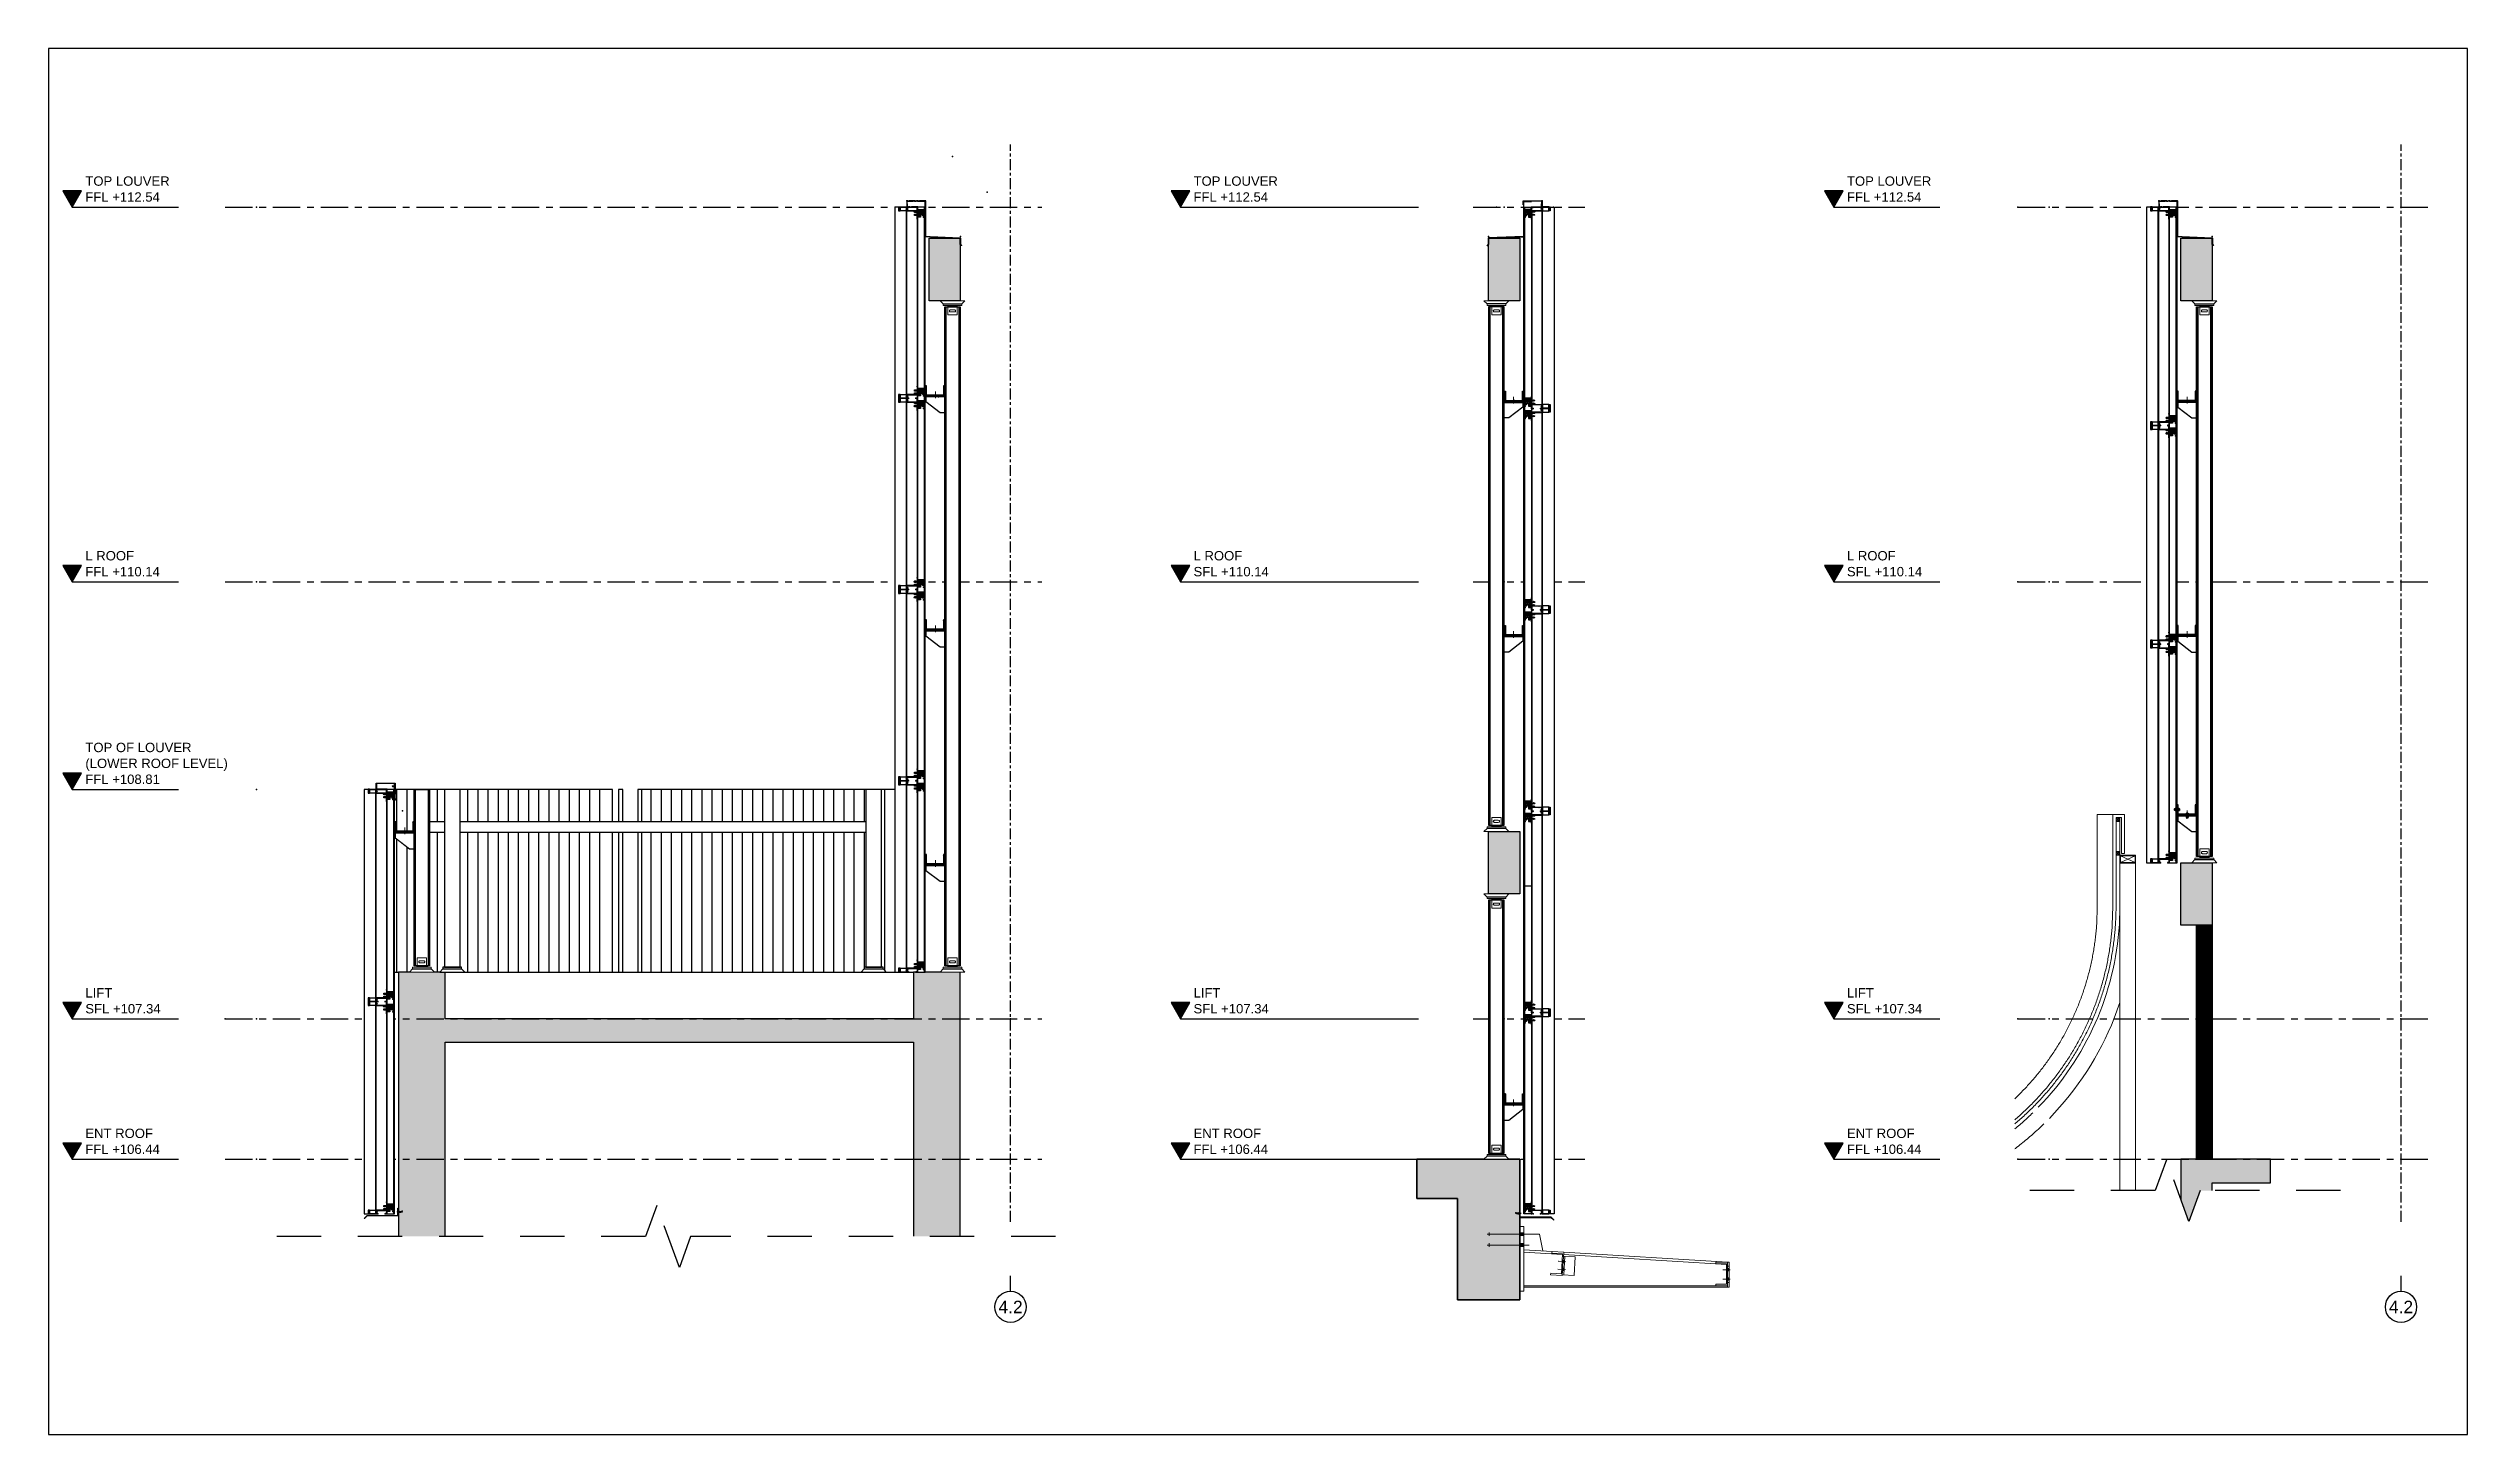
# Model space of a CAD drawing. Header units: millimetres. Extents: x -220592 to 404889, y -217665 to 38245.
# Drawn here: x 381402 to 396902, y -62007 to -53127 of the extents above; entities that cross this region are included whole.
import ezdxf
from ezdxf.enums import TextEntityAlignment as Align
from ezdxf.xclip import XClip

# ---------------------------------------------------------------- set-up
doc = ezdxf.new("R2010")
doc.units = ezdxf.units.MM
doc.header["$XCLIPFRAME"] = 0
for name, pattern in [('CENTER', [50.8, 31.75, -6.35, 6.35, -6.35]), ('HIDDEN', [0.375, 0.25, -0.125]), ('TA_GL_000.70000', [1.925, 0.7, -0.175, 0.175, -0.175, 0.7]), ('TA_GL_019.00000', [52.25, 19, -4.75, 4.75, -4.75, 19]), ('TA_HL_004.00000', [26, 14.2, -11.8]), ('XKITLINE00', [0]), ('XKITLINE02', [4, 2, -2])]:
    doc.linetypes.add(name, pattern=pattern)
doc.layers.get('Defpoints').update_dxf_attribs({"color": 255})
for name, color, linetype in [('000 - 0_SYM_DWG_BREAKER_MAIN_COLOR_1', 3, 'Continuous'), ('000 - 0_SYM_DWG_BREAKER_WIPEOUT_', 250, 'Continuous'), ('000 - 0_SYM_DWG_GRID-BUBBLE_MAIN_COLOR_1', 3, 'Continuous'), ('000 - 0_SYM_DWG_GRIDLINE_MAIN_COLOR_1', 3, 'Continuous'), ('000 - 0_SYM_DWG_GRIDLINE_MAIN_COLOR_251', 251, 'Continuous'), ('000 - 0_SYM_DWG_LEVEL_MAIN_COLOR_2', 2, 'Continuous'), ('000 - 0_SYM_DWG_LEVEL_TEXT', 3, 'Continuous'), ('000 - CONCRETE_COL_CUT_COLOR_1', 1, 'Continuous'), ('000 - CONCRETE_COL_CUT_COLOR_5', 5, 'Continuous'), ('000 - CONCRETE_COL_HATCH_', 251, 'Continuous'), ('000 - CONCRETE_COL_MAIN_COLOR_1', 1, 'Continuous'), ('000 - CONCRETE_COL_MAIN_COLOR_2', 2, 'Continuous'), ('000 - CONCRETE_COL_WIPEOUT_', 250, 'Continuous'), ('000 - CONCRETE_WALL_HATCH_', 251, 'Continuous'), ('000 - CONCRETE_WALL_MAIN_COLOR_1', 1, 'Continuous'), ('000 - CONCRETE_WALL_SUB_COLOR_1', 2, 'Continuous'), ('000 - GRID', 251, 'CENTER'), ('000 - H A T C H', 9, 'Continuous'), ('000 - L I N E 0.1', 1, 'Continuous'), ('000 - STRUCTURE_STEEL_ACCESORIES_MAIN_COLOR_1', 2, 'Continuous'), ('000 - STRUCTURE_STEEL_FASTERN_MAIN_COLOR_2', 1, 'Continuous'), ('000 - STRUCTURE_STEEL_FRAMING_CUT_COLOR_4', 4, 'Continuous'), ('000 - STRUCTURE_STEEL_FRAMING_DEF_SUB', 250, 'Continuous'), ('000 - STRUCTURE_STEEL_FRAMING_HATCH_', 251, 'Continuous'), ('000 - STRUCTURE_STEEL_FRAMING_MAIN_COLOR_1', 3, 'Continuous'), ('000 - STRUCTURE_STEEL_FRAMING_MAIN_COLOR_2', 2, 'Continuous'), ('000 - STRUCTURE_STEEL_FRAMING_SUB_COLOR_2', 1, 'Continuous'), ('000 - STRUCTURE_STEEL_FRAMING_SUB_COLOR_3', 251, 'Continuous'), ('000 - STRUCTURE_STEEL_FRAMING_SYMBOL_', 251, 'Continuous'), ('000 - STRUCTURE_STEEL_FRAMING_WIPEOUT_', 250, 'Continuous'), ('010 - ASPG_ACCESSORIES_DEF_SUB', 250, 'Continuous'), ('010 - ASPG_ACCESSORIES_MAIN_COLOR_1', 1, 'Continuous'), ('010 - ASPG_ACCESSORIES_MAIN_COLOR_2', 2, 'Continuous'), ('010 - ASPG_ACCESSORIES_SUB_COLOR_2', 2, 'Continuous'), ('010 - ASPG_ACCESSORIES_SUB_COLOR_3', 3, 'Continuous'), ('010 - ASPG_ACCESSORIES_SYMBOL_', 251, 'Continuous'), ('010 - ASPG_ACCESSORIES_WIPEOUT_', 250, 'Continuous'), ('010 - ASPG_EXTR_MAIN_COLOR_2', 2, 'Continuous'), ('010 - ASPG_EXTR_SUB_COLOR_3', 3, 'Continuous'), ('010 - ASPG_EXTR_WIPEOUT_', 250, 'Continuous'), ('010 - ASPG_FASTERN_DEF_SUB', 250, 'Continuous'), ('010 - ASPG_FASTERN_MAIN_COLOR_1', 1, 'Continuous'), ('010 - ASPG_FASTERN_MAIN_COLOR_251', 251, 'Continuous'), ('010 - ASPG_FASTERN_SUB_COLOR_2', 2, 'Continuous'), ('010 - ASPG_FASTERN_WIPEOUT_', 250, 'Continuous'), ('010 - ASPG_FLASHING_CUT_COLOR_3', 3, 'Continuous'), ('010 - ASPG_FLASHING_CUT_COLOR_4', 4, 'Continuous'), ('010 - ASPG_FLASHING_CUT_COLOR_5', 5, 'Continuous'), ('010 - ASPG_FLASHING_HATCH_', 251, 'Continuous'), ('010 - ASPG_FLASING_CUT_COLOR_4', 4, 'Continuous'), ('010 - ASPG_FLASING_HATCH_', 251, 'Continuous'), ('010 - ASPG_FRAMING_CUT_COLOR_4', 4, 'Continuous'), ('010 - ASPG_FRAMING_HATCH_', 251, 'Continuous'), ('010 - ASPG_FRAMING_SUB_COLOR_2', 2, 'Continuous'), ('010 - ASPG_FRAMING_WIPEOUT_', 250, 'Continuous'), ('Center Line', 1, 'CENTER'), ('HATCH', 7, 'Continuous')]:
    doc.layers.add(name, color=color, linetype=linetype)
doc.layers.add('000 - H I D D E N', color=7, linetype='Continuous', plot=False)
for name, color, linetype, lineweight in [('Bolt', 7, 'Continuous', 0), ('Part', 2, 'Continuous', 0), ('SCREW', 8, 'Continuous', 5)]:
    doc.layers.add(name, color=color, linetype=linetype, lineweight=lineweight)
doc.styles.add('ARIAL', font='arial.ttf')
doc.styles.add('Arial_1', font='arial.ttf', dxfattribs={"height": 125})
doc.styles.add('Cetury Gothic', font='swissl.ttf')
doc.styles.add('TA', font='', dxfattribs={"height": 4.5})
doc.styles.get('TA').set_extended_font_data('Cordia New')
pattern_1 = [(45, (2715.48714, 3084.9077), (-0.265165043, 0.265165043), []), (45, (2715.6639, 3084.9077), (-0.265165043, 0.265165043), [])]
pattern_2 = [(45, (0, 0), (-1.325825, 1.325825), []), (45, (0.8839, 0), (-1.325825, 1.325825), [])]

# ---------------------------------------------------------------- blocks, each defined once
blk = doc.blocks.new('*U27872')
blk.add_wipeout([(100, 200), (100, -200), (-100, -200), (-100, 200)]).dxf.layer = '000 - CONCRETE_COL_WIPEOUT_'
at = {"layer": '000 - CONCRETE_COL_HATCH_'}
h = blk.add_hatch(dxfattribs=at)
h.set_pattern_fill('AR-CONC', color=256, scale=0.05, style=0)
h.paths.add_polyline_path([(-100, -200), (-100, 200), (100, 200), (100, -200)])
at = {"layer": '000 - CONCRETE_COL_MAIN_COLOR_1'}
blk.add_lwpolyline([(-100, -200), (-100, 200), (100, 200), (100, -200), (-100, -200)], close=True, dxfattribs=at)
blk = doc.blocks.new('*U28049')
blk.add_wipeout([(3300.0086, 6656), (3300.0086, 6356), (300.00005, 6356), (300.00005, 6656), (0, 6656), (0, 0), (300, 0), (300, 6206), (3300, 6206), (3300, 0), (3600, 0), (3600, 6656)])
at = {"layer": '000 - H A T C H'}
h = blk.add_hatch(dxfattribs=at)
h.set_pattern_fill('AR-CONC', color=8, scale=0.05)
h.paths.add_polyline_path([(300, 0), (300, 6206), (3300, 6206), (3300, 0), (3600, 0), (3600, 6656), (3300.0086, 6656), (3300.0086, 6356), (300.00005, 6356), (300.00005, 6656), (0, 6656), (0, 0)])
at = {"layer": '000 - CONCRETE_COL_WIPEOUT_', "color": 0}
blk.add_lwpolyline([(3300.0086, 6656), (3300.0086, 6356), (300.00005, 6356), (300.00005, 6656), (0, 6656), (0, 0), (300, 0), (300, 6206), (3300, 6206), (3300, 0), (3600, 0), (3600, 6656)], close=True, dxfattribs=at)
blk = doc.blocks.new('W-1-PP18-ST_ENT2_20260410-083653_PP18_ENT2_SE_SEC_B-2')
blk.add_blockref('*U27872', (-25521.99735, 112140))
at = {"layer": '000 - CONCRETE_COL_MAIN_COLOR_1'}
blk.add_blockref('*U28049', (-29022, 100984), dxfattribs=at)
at = {"layer": '000 - CONCRETE_COL_MAIN_COLOR_2'}
blk.add_line((-28721.99995, 107640), (-25721.9914, 107640), dxfattribs=at)
blk = doc.blocks.new('*U28530')
at = {"layer": '000 - 0_SYM_DWG_GRIDLINE_MAIN_COLOR_251', "linetype": 'ByBlock', "ltscale": 5}
blk.add_line((4, 0), (-100.63902, 0), dxfattribs=at)
at = {"layer": '000 - 0_SYM_DWG_GRIDLINE_MAIN_COLOR_251', "color": 3}
blk.add_point((-96.63902, 0), dxfattribs=at)
at = {"layer": '000 - 0_SYM_DWG_GRIDLINE_MAIN_COLOR_251', "color": 0}
blk.add_point((0, 0), dxfattribs=at)
at = {"style": 'TA', "flags": 1}
blk.add_attdef('LOCATION', (6, -6), '', height=4.5, rotation=270, dxfattribs=at)
at = {"layer": '000 - 0_SYM_DWG_GRID-BUBBLE_MAIN_COLOR_1', "style": 'ARIAL'}
for tag, p in [('LEVEL_3', (-5, -3)), ('LEVEL_2', (-5, -9)), ('LEVEL_1', (-5, -15))]:
    blk.add_attdef(tag, p, '', height=4, rotation=180, dxfattribs=at)
blk = doc.blocks.new('*U28529')
at = {"layer": '000 - 0_SYM_DWG_GRIDLINE_MAIN_COLOR_251', "linetype": 'ByBlock', "ltscale": 5}
blk.add_line((4, 0), (-100.63902, 0), dxfattribs=at)
at = {"layer": '000 - 0_SYM_DWG_GRIDLINE_MAIN_COLOR_251', "color": 3}
blk.add_point((-96.63902, 0), dxfattribs=at)
at = {"layer": '000 - 0_SYM_DWG_GRIDLINE_MAIN_COLOR_251', "color": 0}
blk.add_point((0, 0), dxfattribs=at)
at = {"style": 'TA', "flags": 1}
blk.add_attdef('LOCATION', (6, -6), '', height=4.5, rotation=270, dxfattribs=at)
at = {"layer": '000 - 0_SYM_DWG_GRID-BUBBLE_MAIN_COLOR_1', "style": 'ARIAL'}
for tag, p in [('LEVEL_3', (-5, -3)), ('LEVEL_2', (-5, -9)), ('LEVEL_1', (-5, -15))]:
    blk.add_attdef(tag, p, '', height=4, rotation=180, dxfattribs=at)
blk = doc.blocks.new('*U28528')
at = {"layer": '000 - 0_SYM_DWG_GRIDLINE_MAIN_COLOR_251', "linetype": 'ByBlock', "ltscale": 5}
blk.add_line((4, 0), (-100.63902, 0), dxfattribs=at)
at = {"layer": '000 - 0_SYM_DWG_GRIDLINE_MAIN_COLOR_251', "color": 3}
blk.add_point((-96.63902, 0), dxfattribs=at)
at = {"layer": '000 - 0_SYM_DWG_GRIDLINE_MAIN_COLOR_251', "color": 0}
blk.add_point((0, 0), dxfattribs=at)
at = {"style": 'TA', "flags": 1}
blk.add_attdef('LOCATION', (6, -6), '', height=4.5, rotation=270, dxfattribs=at)
at = {"layer": '000 - 0_SYM_DWG_GRID-BUBBLE_MAIN_COLOR_1', "style": 'ARIAL'}
for tag, p in [('LEVEL_3', (-5, -3)), ('LEVEL_2', (-5, -9)), ('LEVEL_1', (-5, -15))]:
    blk.add_attdef(tag, p, '', height=4, rotation=180, dxfattribs=at)
blk = doc.blocks.new('*U27576')
at = {"layer": '000 - 0_SYM_DWG_LEVEL_MAIN_COLOR_2'}
blk.add_hatch(color=256, dxfattribs=at).paths.add_polyline_path([(-56.01, 5.18), (-59, 0), (-61.99, 5.18)])
blk.add_point((0, 0))
at = {"layer": '000 - 0_SYM_DWG_GRIDLINE_MAIN_COLOR_251'}
blk.add_lwpolyline([(-59, 0), (-34, 0), (-29.5, 0), (-25, 0)], dxfattribs=at)
at = {"layer": '000 - 0_SYM_DWG_LEVEL_MAIN_COLOR_2', "lineweight": 25}
for p, q in [((-56.01, 5.18), (-61.99, 5.18)), ((-61.99, 5.18), (-59, 0)), ((-59, 0), (-56.01, 5.18))]:
    blk.add_line(p, q, dxfattribs=at)
at = {"layer": '000 - 0_SYM_DWG_LEVEL_TEXT', "style": 'Arial_1'}
for tag, p in [('LV_NAME_2', (-54.79, 6.83)), ('LV_NAME_1', (-54.78, 11.92)), ('LV_NAME_3', (-54.8, 1.74))]:
    blk.add_attdef(tag, p, '', height=3, dxfattribs=at)
blk = doc.blocks.new('*U27575')
at = {"layer": '000 - 0_SYM_DWG_LEVEL_MAIN_COLOR_2'}
blk.add_hatch(color=256, dxfattribs=at).paths.add_polyline_path([(-56.01, 5.18), (-59, 0), (-61.99, 5.18)])
blk.add_point((0, 0))
at = {"layer": '000 - 0_SYM_DWG_GRIDLINE_MAIN_COLOR_251'}
blk.add_lwpolyline([(-59, 0), (-34, 0), (-29.5, 0), (-25, 0)], dxfattribs=at)
at = {"layer": '000 - 0_SYM_DWG_LEVEL_MAIN_COLOR_2', "lineweight": 25}
for p, q in [((-56.01, 5.18), (-61.99, 5.18)), ((-61.99, 5.18), (-59, 0)), ((-59, 0), (-56.01, 5.18))]:
    blk.add_line(p, q, dxfattribs=at)
at = {"layer": '000 - 0_SYM_DWG_LEVEL_TEXT', "style": 'Arial_1'}
for tag, p in [('LV_NAME_2', (-54.79, 6.83)), ('LV_NAME_1', (-54.78, 11.92)), ('LV_NAME_3', (-54.8, 1.74))]:
    blk.add_attdef(tag, p, '', height=3, dxfattribs=at)
blk = doc.blocks.new('*U27586')
at = {"layer": '000 - 0_SYM_DWG_LEVEL_MAIN_COLOR_2'}
blk.add_hatch(color=256, dxfattribs=at).paths.add_polyline_path([(-56.01, 5.18), (-59, 0), (-61.99, 5.18)])
blk.add_point((0, 0))
at = {"layer": '000 - 0_SYM_DWG_GRIDLINE_MAIN_COLOR_251'}
blk.add_lwpolyline([(-59, 0), (-34, 0), (-29.5, 0), (-25, 0)], dxfattribs=at)
at = {"layer": '000 - 0_SYM_DWG_LEVEL_MAIN_COLOR_2', "lineweight": 25}
for p, q in [((-56.01, 5.18), (-61.99, 5.18)), ((-61.99, 5.18), (-59, 0)), ((-59, 0), (-56.01, 5.18))]:
    blk.add_line(p, q, dxfattribs=at)
at = {"layer": '000 - 0_SYM_DWG_LEVEL_TEXT', "style": 'Arial_1'}
for tag, p in [('LV_NAME_2', (-54.79, 6.83)), ('LV_NAME_1', (-54.78, 11.92)), ('LV_NAME_3', (-54.8, 1.74))]:
    blk.add_attdef(tag, p, '', height=3, dxfattribs=at)
blk = doc.blocks.new('*U28527')
at = {"layer": '000 - 0_SYM_DWG_GRIDLINE_MAIN_COLOR_1'}
blk.add_line((42.28, 0), (37.28, 0), dxfattribs=at)
blk.add_circle((47.28, 0), 5, dxfattribs=at)
at = {"layer": '000 - 0_SYM_DWG_GRIDLINE_MAIN_COLOR_251', "linetype": 'ByBlock', "ltscale": 5}
blk.add_line((20, 0), (-325, 0), dxfattribs=at)
at = {"layer": '000 - 0_SYM_DWG_GRIDLINE_MAIN_COLOR_251', "color": 3}
blk.add_point((-305, 0), dxfattribs=at)
at = {"layer": '000 - 0_SYM_DWG_GRIDLINE_MAIN_COLOR_251', "color": 0}
blk.add_point((0, 0), dxfattribs=at)
at = {"style": 'TA', "flags": 1}
blk.add_attdef('LOCATION', (6, -6), '', height=4.5, rotation=270, dxfattribs=at)
at = {"layer": '000 - 0_SYM_DWG_GRID-BUBBLE_MAIN_COLOR_1', "style": 'ARIAL'}
blk.add_attdef('GRID-HEAD', text='', height=4, rotation=90, dxfattribs=at).set_placement((47.28, 0), align=Align.MIDDLE_CENTER)
blk = doc.blocks.new('W-1-PP18-ST_ENT2_20260410-083855_PP18_ENT2_MAIN_DIMS-1_3')
at = {"color": 6, "xscale": 20, "yscale": 20, "zscale": 20}
for name, p, values in [('*U27586', (-29932, 112540), {'LV_NAME_2': 'TOP LOUVER', 'LV_NAME_3': 'FFL +112.54'}), ('*U27576', (-29932, 110140), {'LV_NAME_2': 'L ROOF', 'LV_NAME_3': 'FFL +110.14'}), ('*U27575', (-29932, 107340), {'LV_NAME_2': 'LIFT', 'LV_NAME_3': 'SFL +107.34'}), ('*U27576', (-29932, 106440), {'LV_NAME_2': 'ENT ROOF', 'LV_NAME_3': 'FFL +106.44'})]:
    blk.add_blockref(name, p, dxfattribs=at).add_auto_attribs(values)
at = {"layer": '000 - GRID', "linetype": 'TA_GL_000.70000', "xscale": 20, "yscale": 20, "zscale": 20, "rotation": 270}
blk.add_blockref('*U28527', (-25100, 106440), dxfattribs=at).add_auto_attribs({'GRID-HEAD': '4.2'})
at = {"layer": '000 - GRID', "linetype": 'TA_GL_000.70000', "xscale": 50, "yscale": 50, "zscale": 50, "rotation": 180}
for name, p in [('*U28528', (-29932, 112540)), ('*U28529', (-29932, 110140)), ('*U28529', (-29932, 107340)), ('*U28530', (-29932, 106440))]:
    blk.add_blockref(name, p, dxfattribs=at)
blk = doc.blocks.new('*A28779')
at = {"layer": 'Part', "linetype": 'XKITLINE00', "lineweight": 0}
for p, q in [((560.731873, 232.946249), (560.571873, 232.946249)), ((560.571873, 232.946249), (560.571873, 231.646249)), ((560.731873, 231.766249), (560.731873, 232.946249)), ((563.071873, 232.946249), (562.911873, 232.946249)), ((562.911873, 232.946249), (562.911873, 231.766249)), ((563.071873, 231.646249), (563.071873, 232.946249)), ((560.571873, 231.646249), (563.071873, 231.646249)), ((562.911873, 231.766249), (560.731873, 231.766249))]:
    blk.add_line(p, q, dxfattribs=at)
blk = doc.blocks.new('*A28780')
at = {"layer": 'Part', "linetype": 'XKITLINE00', "lineweight": 0}
for p, q in [((560.671873, 231.526249), (560.671873, 231.646249)), ((563.071873, 231.526249), (560.671873, 231.526249)), ((563.071873, 231.646249), (563.071873, 231.526249))]:
    blk.add_line(p, q, dxfattribs=at)
blk = doc.blocks.new('*U28781')
blk.add_wipeout([(-120, 100), (-120, 106), (-125, 106), (-125, 171), (-117, 171), (-117, 112), (-8, 112), (-8, 171), (0, 171), (0, 106), (0, 100), (0, 0), (-30, 0), (-120, 70)])
at = {"layer": '000 - STRUCTURE_STEEL_FRAMING_HATCH_'}
h = blk.add_hatch(dxfattribs=at)
h.set_pattern_fill('ANSI32', color=256, scale=0.5)
h.paths.add_polyline_path([(-125, 171), (-125, 106), (0, 106), (0, 171), (-8, 171), (-8, 112), (-117, 112), (-117, 171)])
h = blk.add_hatch(dxfattribs=at)
h.set_pattern_fill('ANSI32', color=256, style=0)
h.set_pattern_definition(pattern_1)
h.paths.add_polyline_path([(-38, 106), (-38, 100), (-82, 100), (-82, 106)], flags=17)
h = blk.add_hatch(dxfattribs=at)
h.set_pattern_fill('ANSI32', color=256, style=0)
h.set_pattern_definition(pattern_1)
h.paths.add_polyline_path([(-53, 112), (-53, 106), (-67, 106), (-67, 112)], flags=17)
at = {"layer": '000 - STRUCTURE_STEEL_FRAMING_CUT_COLOR_4'}
blk.add_lwpolyline([(-125, 171), (-125, 106), (0, 106), (0, 171), (-8, 171), (-8, 112), (-117, 112), (-117, 171), (-125, 171)], dxfattribs=at)
at = {"layer": '000 - STRUCTURE_STEEL_FRAMING_DEF_SUB', "linetype": 'XKITLINE00', "lineweight": 0}
blk.add_line((-60, 92), (-60, 135), dxfattribs=at)
blk.add_line((-60, 92), (-60, 135), dxfattribs=at)
at = {"layer": '000 - STRUCTURE_STEEL_FRAMING_HATCH_', "linetype": 'XKITLINE00', "lineweight": 0}
for p, q in [((-82, 100), (-82, 106)), ((-82, 100), (-82, 106)), ((-67, 106), (-67, 112)), ((-67, 106), (-67, 112)), ((-53, 106), (-53, 112)), ((-53, 106), (-53, 112)), ((-38, 100), (-38, 106)), ((-38, 100), (-38, 106))]:
    blk.add_line(p, q, dxfattribs=at)
at = {"layer": '000 - STRUCTURE_STEEL_FRAMING_MAIN_COLOR_2'}
blk.add_lwpolyline([(-120, 106), (0, 106), (0, 100), (-120, 100)], close=True, dxfattribs=at)
blk.add_lwpolyline([(-120, 100), (-120, 70), (-30, 0), (0, 0), (0, 100), (-120, 100)], dxfattribs=at)
at = {"lineweight": 0, "xscale": 50, "yscale": 50, "zscale": 50}
blk.add_blockref('*A28779', (-28154, -11476), dxfattribs=at)
at = {"layer": '000 - STRUCTURE_STEEL_FRAMING_MAIN_COLOR_2', "xscale": 50, "yscale": 50, "zscale": 50}
blk.add_blockref('*A28780', (-28154, -11476), dxfattribs=at)
blk = doc.blocks.new('*U27383')
blk.add_wipeout([(60, 20), (60, 30), (-60, 30), (-60, 20), (-80, 0), (80, 0)])
blk.add_wipeout([(-225, -1550), (-175, -1550), (-175, 1170), (-225, 1170)]).dxf.layer = '000 - STRUCTURE_STEEL_FRAMING_WIPEOUT_'
blk.add_wipeout([(-50, 40), (50, 40), (50, 1170), (-50, 1170)])
at = {"layer": '000 - STRUCTURE_STEEL_ACCESORIES_MAIN_COLOR_1', "lineweight": 0}
for p, q in [((30, 90), (-30, 90)), ((-30, 90), (-30, 30)), ((30, 35), (-30, 35)), ((30, 30), (30, 90))]:
    blk.add_line(p, q, dxfattribs=at)
blk.add_lwpolyline([(-15, 71), (-12, 72), (13, 72), (15, 71), (17, 70), (19, 68), (20, 65), (19, 62), (17, 60), (15, 59), (13, 58), (-12, 58), (-15, 59), (-17, 60), (-19, 62), (-19, 65), (-19, 68), (-17, 70), (-15, 71)], close=True, dxfattribs=at)
at = {"layer": '000 - STRUCTURE_STEEL_FASTERN_MAIN_COLOR_2'}
blk.add_line((-60, 20), (60, 20), dxfattribs=at)
at = {"layer": '000 - STRUCTURE_STEEL_FASTERN_MAIN_COLOR_2', "lineweight": 0}
blk.add_lwpolyline([(60, 20), (60, 30), (-60, 30), (-60, 20), (-80, 0), (80, 0)], close=True, dxfattribs=at)
at = {"layer": '000 - STRUCTURE_STEEL_FRAMING_MAIN_COLOR_1'}
for points in [[(-50, 1170), (-42, 1170), (-42, 40), (-50, 40)], [(42, 1170), (50, 1170), (50, 40), (42, 40)]]:
    blk.add_lwpolyline(points, close=True, dxfattribs=at)
at = {"layer": '000 - STRUCTURE_STEEL_FRAMING_SUB_COLOR_2'}
blk.add_lwpolyline([(-42, 1170), (42, 1170), (42, 40), (-42, 40)], close=True, dxfattribs=at)
blk.add_blockref('*U28781', (-50, 790))
blk.add_blockref('*U28781', (-50, 790))
at = {"layer": '000 - STRUCTURE_STEEL_FRAMING_MAIN_COLOR_1'}
for points in [[(-225, -1550), (-180, -1550), (-180, 1170), (-225, 1170)], [(-180, -1550), (-175, -1550), (-175, 1170), (-180, 1170)]]:
    blk.add_lwpolyline(points, close=True, dxfattribs=at)
blk.add_blockref('*U28781', (-50, 790))
blk.add_blockref('*U28781', (-50, 790))
blk = doc.blocks.new('*U27865')
blk.add_wipeout([(60, 20), (60, 30), (-60, 30), (-60, 20), (-80, 0), (80, 0)])
for points in [[(-225, 0), (-175, 0), (-175, 4900), (-225, 4900)], [(60, 4280), (60, 4270), (-60, 4270), (-60, 4280), (-80, 4300), (80, 4300)]]:
    blk.add_wipeout(points).dxf.layer = '000 - STRUCTURE_STEEL_FRAMING_WIPEOUT_'
blk.add_wipeout([(60, 4280), (60, 4270), (-60, 4270), (-60, 4280), (-80, 4300), (80, 4300)])
at = {"layer": '000 - STRUCTURE_STEEL_FASTERN_MAIN_COLOR_2', "lineweight": 0}
blk.add_lwpolyline([(60, 4280), (60, 4270), (-60, 4270), (-60, 4280), (-80, 4300), (80, 4300)], close=True, dxfattribs=at)
blk.add_wipeout([(-50, 40), (50, 40), (50, 4260), (-50, 4260)])
at = {"layer": '000 - STRUCTURE_STEEL_ACCESORIES_MAIN_COLOR_1', "lineweight": 0}
for p, q in [((-30, 4210), (-30, 4270)), ((30, 4265), (-30, 4265)), ((30, 4210), (-30, 4210)), ((30, 4270), (30, 4210)), ((30, 90), (-30, 90)), ((-30, 90), (-30, 30)), ((30, 35), (-30, 35)), ((30, 30), (30, 90))]:
    blk.add_line(p, q, dxfattribs=at)
for points in [[(-15, 4229), (-12, 4228), (13, 4228), (15, 4229), (17, 4230), (19, 4232), (20, 4235), (19, 4238), (17, 4240), (15, 4241), (13, 4242), (-12, 4242), (-15, 4241), (-17, 4240), (-19, 4238), (-19, 4235), (-19, 4232), (-17, 4230), (-15, 4229)], [(-15, 71), (-12, 72), (13, 72), (15, 71), (17, 70), (19, 68), (20, 65), (19, 62), (17, 60), (15, 59), (13, 58), (-12, 58), (-15, 59), (-17, 60), (-19, 62), (-19, 65), (-19, 68), (-17, 70), (-15, 71)]]:
    blk.add_lwpolyline(points, close=True, dxfattribs=at)
at = {"layer": '000 - STRUCTURE_STEEL_FASTERN_MAIN_COLOR_2'}
for p, q in [((-60, 4280), (60, 4280)), ((-60, 20), (60, 20))]:
    blk.add_line(p, q, dxfattribs=at)
at = {"layer": '000 - STRUCTURE_STEEL_FASTERN_MAIN_COLOR_2', "lineweight": 0}
blk.add_lwpolyline([(60, 20), (60, 30), (-60, 30), (-60, 20), (-80, 0), (80, 0)], close=True, dxfattribs=at)
at = {"layer": '000 - STRUCTURE_STEEL_FRAMING_MAIN_COLOR_1'}
for points in [[(-50, 4260), (-42, 4260), (-42, 40), (-50, 40)], [(42, 4260), (50, 4260), (50, 40), (42, 40)]]:
    blk.add_lwpolyline(points, close=True, dxfattribs=at)
at = {"layer": '000 - STRUCTURE_STEEL_FRAMING_SUB_COLOR_2'}
blk.add_lwpolyline([(-42, 4260), (42, 4260), (42, 40), (-42, 40)], close=True, dxfattribs=at)
for p in [(-50, 2084), (-50, 581)]:
    blk.add_blockref('*U28781', p)
at = {"layer": '000 - STRUCTURE_STEEL_FRAMING_MAIN_COLOR_1'}
for points in [[(-225, 0), (-180, 0), (-180, 4900), (-225, 4900)], [(-180, 0), (-175, 0), (-175, 4900), (-180, 4900)]]:
    blk.add_lwpolyline(points, close=True, dxfattribs=at)
blk.add_blockref('*U28781', (-50, 3584))
blk.add_blockref('*U28781', (-50, 3584))
blk = doc.blocks.new('000_ASPG_TYP_FILES_20260218-010703_FRAME_EXTR_HONLIZONTAL')
at = {"layer": '010 - ASPG_FRAMING_HATCH_'}
h = blk.add_hatch(dxfattribs=at)
h.set_pattern_fill('ANSI32', color=256, scale=0.1)
edge = h.paths.add_edge_path()
edge.add_line((75, 2), (25, 2))
edge.add_line((25, 2), (25, 67))
edge.add_arc((25, 67), 0.3, 0, 90)
edge.add_line((25, 67), (0, 67))
edge.add_arc((0, 67), 0.3, 90, 180)
edge.add_line((0, 67), (0, 58))
edge.add_arc((0, 58), 0.3, 180, 270)
edge.add_line((0, 57), (2, 57))
edge.add_arc((2, 58), 0.3, 270, 360)
edge.add_line((2, 58), (2, 65))
edge.add_arc((2, 65), 0.3, 90, 180, ccw=False)
edge.add_line((2, 65), (23, 65))
edge.add_arc((23, 65), 0.3, 0, 90, ccw=False)
edge.add_line((23, 65), (23, 49))
edge.add_line((23, 49), (24, 48))
edge.add_line((24, 48), (23, 48))
edge.add_line((23, 48), (23, 22))
edge.add_line((23, 22), (24, 22))
edge.add_line((24, 22), (23, 21))
edge.add_line((23, 21), (23, 2))
edge.add_arc((23, 2), 0.3, -90, 0, ccw=False)
edge.add_line((23, 2), (2, 2))
edge.add_arc((2, 2), 0.3, 180, 270, ccw=False)
edge.add_line((2, 2), (2, 10))
edge.add_arc((2, 10), 0.3, 0, 90)
edge.add_line((2, 10), (0, 10))
edge.add_arc((0, 10), 0.3, 90, 180)
edge.add_line((0, 10), (0, 0))
edge.add_arc((0, 0), 0.3, 180, 270)
edge.add_line((0, 0), (75, 0))
at = {"layer": '010 - ASPG_ACCESSORIES_DEF_SUB'}
for p in [(0, 67), (0, 57), (0, 10), (0, 10), (0, 0), (25, 67), (25, 67), (75, 2), (75, 0)]:
    blk.add_point(p, dxfattribs=at)
at = {"layer": '010 - ASPG_FRAMING_CUT_COLOR_4'}
blk.add_line((75, 0), (75, 2), dxfattribs=at)
blk.add_lwpolyline([(75, 2), (25, 2), (25, 67, 0.414214), (25, 67), (0, 67, 0.414214), (0, 67), (0, 58, 0.414214), (0, 57), (2, 57, 0.414214), (2, 58), (2, 65, -0.414214), (2, 65), (23, 65, -0.414214), (23, 65), (23, 49), (24, 48), (23, 48), (23, 22), (24, 22), (23, 21), (23, 2, -0.414214), (23, 2), (2, 2, -0.414214), (2, 2), (2, 10, 0.414214), (2, 10), (0, 10, 0.414214), (0, 10), (0, 0, 0.414214), (0, 0), (75, 0)], format="xyb", dxfattribs=at)
for centre, start, end in [((0, 58), 180, 270), ((0, 10), 90, 180), ((0, 0), 180, 270), ((2, 65), 90, 180), ((2, 58), 270, 0), ((2, 10), 0, 90), ((2, 2), 180, 270), ((23, 2), 270, 0), ((75, 2), 0, 90), ((75, 0), 270, 0)]:
    blk.add_arc(centre, 0.3, start, end, dxfattribs=at)
blk = doc.blocks.new('PZG35-9D5')
at = {"layer": 'Center Line'}
blk.add_line((0, 4), (0, -11), dxfattribs=at)
at = {"layer": 'SCREW', "color": 8}
for p, q in [((-1, 0), (-1, -1)), ((1, 0), (1, -1)), ((-2, -1), (-1, -2)), ((-2, -1), (-1, -1)), ((-2, -1), (2, -1)), ((-2, -3), (2, -2)), ((-2, -3), (-1, -2)), ((-2, -3), (-1, -3)), ((-2, -4), (-1, -4)), ((-2, -4), (-1, -4)), ((-2, -4), (-1, -4)), ((-1, -1), (1, -1)), ((-1, -2), (1, -1)), ((-1, -2), (-1, -2)), ((-1, -2), (1, -2)), ((-1, -3), (-1, -4)), ((-1, -3), (1, -3)), ((-1, -4), (-1, -8)), ((-1, -4), (-1, -4)), ((-1, -4), (-1, -4)), ((0, -10), (-1, -8)), ((0, -10), (1, -8)), ((1, -1), (1, -2)), ((2, -1), (1, -1)), ((2, -1), (1, -1)), ((2, -2), (1, -2)), ((2, -2), (1, -3)), ((1, -3), (1, -3)), ((1, -3), (1, -3)), ((2, -4), (1, -3)), ((1, -4), (1, -4)), ((1, -4), (2, -4)), ((1, -4), (1, -4)), ((1, -5), (1, -4)), ((2, -5), (1, -4)), ((2, -4), (1, -4)), ((1, -5), (1, -8)), ((1, -5), (2, -5)), ((1, -5), (1, -5)), ((2, -5), (1, -5))]:
    blk.add_line(p, q, dxfattribs=at)
blk.add_lwpolyline([(0, -10), (1, -5), (1, -4, 0.417657), (0, -3, 0.108102), (-1, -4), (-1, -5)], format="xyb", dxfattribs=at)
blk = doc.blocks.new('*U3067')
at = {"layer": 'SCREW', "color": 6}
blk.add_lwpolyline([(3, 2, 0.09906), (1, 3), (1, 2), (-1, 2), (-1, 3, 0.09906), (-3, 2, 0.266588), (-4, 1), (-4, 0, 0.414214), (-3, 0), (3, 0, 0.414214), (3, 0), (3, 1, 0.266588)], format="xyb", close=True, dxfattribs=at)
at = {"layer": 'SCREW'}
blk.add_blockref('PZG35-9D5', (0, 0), dxfattribs=at)
blk = doc.blocks.new('000_ASPG_TYP_FILES_BK_FOR_ASPG_LOUVERS_SIDE_VIEW')
blk.add_point((0, 0))
at = {"layer": '010 - ASPG_ACCESSORIES_MAIN_COLOR_1'}
blk.add_line((3, -13), (3, 12), dxfattribs=at)
for points in [[(43, -13), (1, -13), (1, 12), (43, 12)], [(53, 12), (43, 12), (43, -13), (53, -13)]]:
    blk.add_lwpolyline(points, close=True, dxfattribs=at)
at = {"layer": '010 - ASPG_ACCESSORIES_SUB_COLOR_3'}
for p, q in [((43, -13), (43, 12)), ((44, -13), (44, 12)), ((44, -13), (44, 12)), ((45, -13), (45, 12)), ((46, -13), (46, 12)), ((47, -13), (47, 12)), ((48, -13), (48, 12)), ((49, -13), (49, 12)), ((51, -13), (51, 12)), ((51, -13), (51, 12)), ((52, -13), (52, 12)), ((52, -13), (52, 12))]:
    blk.add_line(p, q, dxfattribs=at)
at = {"layer": 'SCREW', "rotation": 270}
blk.add_blockref('*U3067', (3, 0), dxfattribs=at)
blk = doc.blocks.new('A$C57452C2B')
at = {"layer": '010 - ASPG_FASTERN_MAIN_COLOR_1'}
for p, q in [((0.003, 0.001), (0.003, 0.004)), ((0.007, 0.031), (0.004, 0.021)), ((0.01, 0), (0.004, 0)), ((0.005, 0.001), (0.005, 0.004)), ((0.009, 0.001), (0.009, 0.004)), ((0.011, 0.001), (0.011, 0.004))]:
    blk.add_line(p, q, dxfattribs=at)
for points in [[(0.014, 0.005), (0.014, 0.006), (0, 0.006), (0, 0.005), (0.003, 0.004), (0.011, 0.004)], [(0.004, 0.021), (0.004, 0.028), (0.007, 0.031), (0.009, 0.028), (0.009, 0.021)]]:
    blk.add_lwpolyline(points, close=True, dxfattribs=at)
for centre, radius, start, end in [((0.004, 0.001), 0.00125, 216.8699, 323.1301), ((0.007, 0.004), 0.00425, 241.9275, 298.0725), ((0.01, 0.001), 0.00125, 216.8699, 323.1301)]:
    blk.add_arc(centre, radius, start, end, dxfattribs=at)
at = {"layer": '010 - ASPG_FASTERN_SUB_COLOR_2'}
for p in [(0.009, 0.021), (0.004, 0.021)]:
    blk.add_line(p, (0.004, 0.02), dxfattribs=at)
for points in [[(0.004, 0.017, 0.666667), (0.004, 0.018), (0.009, 0.02, 0.666667), (0.009, 0.018)], [(0.004, 0.015, 0.666667), (0.004, 0.017), (0.009, 0.018, 0.666667), (0.009, 0.017)], [(0.004, 0.014, 0.666667), (0.004, 0.015), (0.009, 0.017, 0.666667), (0.009, 0.015)], [(0.004, 0.012, 0.666667), (0.004, 0.014), (0.009, 0.015, 0.666667), (0.009, 0.014)], [(0.004, 0.011, 0.666667), (0.004, 0.012), (0.009, 0.014, 0.666667), (0.009, 0.012)], [(0.004, 0.009, 0.666667), (0.004, 0.011), (0.009, 0.012, 0.666667), (0.009, 0.011)], [(0.004, 0.008, 0.666667), (0.004, 0.009), (0.009, 0.011, 0.666667), (0.009, 0.009)], [(0.004, 0.006, 0.666667), (0.004, 0.008), (0.009, 0.009, 0.666667), (0.009, 0.008)], [(0.005, 0.006, 0.091189), (0.004, 0.006), (0.009, 0.008, 0.666667), (0.009, 0.006)]]:
    blk.add_lwpolyline(points, format="xyb", dxfattribs=at)
for centre, start, end in [((0.004, 0.019), 292.6199, 67.3801), ((0.01, 0.02), 112.6199, 247.3801)]:
    blk.add_arc(centre, 0.000812, start, end, dxfattribs=at)
blk = doc.blocks.new('A$C6d2a724f')
blk.add_wipeout([(-4, 6), (4, 6), (7, 0), (4, -6), (-4, -6), (-7, 0)]).dxf.layer = '010 - ASPG_FASTERN_MAIN_COLOR_1'
at = {"layer": '010 - ASPG_FASTERN_MAIN_COLOR_1'}
blk.add_lwpolyline([(-4, 6), (4, 6), (7, 0), (4, -6), (-4, -6), (-7, 0)], close=True, dxfattribs=at)
at = {"layer": '010 - ASPG_FASTERN_SUB_COLOR_2'}
for radius in [6.33, 3.96]:
    blk.add_circle((0, 0), radius, dxfattribs=at)
blk = doc.blocks.new('A$Cb3d6a647')
blk.add_wipeout([(0, -50), (0, -50), (0, 0), (40, 0), (40, -40), (34, -40), (29, -35), (29, -25), (27, -22), (24, -20), (21, -22), (20, -25), (20, -50)]).dxf.layer = '010 - ASPG_FASTERN_WIPEOUT_'
at = {"layer": 'HATCH'}
h = blk.add_hatch(dxfattribs=at)
h.set_pattern_fill('DOTS', color=252, scale=0.5)
h.paths.add_polyline_path([(3, 0), (3, -8), (4, -8), (5, -11), (8, -11, -0.236068), (9, -12), (9, -19), (5, -19), (4, -22), (3, -22), (3, -28), (4, -28), (5, -31), (8, -31, -0.236068), (9, -32), (9, -39), (5, -39), (4, -42), (3, -42), (3, -50), (20, -50), (20, -25, -1), (29, -25), (29, -35), (34, -40), (40, -40), (40, 0)])
blk.add_point((40, -50))
at = {"layer": '010 - ASPG_ACCESSORIES_MAIN_COLOR_1'}
blk.add_lwpolyline([(0, 0), (3, 0), (3, -50), (0, -50)], close=True, dxfattribs=at)
at = {"layer": '010 - ASPG_ACCESSORIES_MAIN_COLOR_2'}
blk.add_lwpolyline([(0, 0), (40, 0), (40, -40), (34, -40), (29, -35), (29, -25, 1), (20, -25), (20, -50), (0, -50)], format="xyb", close=True, dxfattribs=at)
at = {"extrusion": (0, 0, -1), "xscale": 1000, "yscale": 1000, "zscale": -1000, "rotation": 270}
for p in [(-9, -8), (-9, -28)]:
    blk.add_blockref('A$C57452C2B', p, dxfattribs=at)
blk.add_blockref('A$C6d2a724f', (24, -25))
blk = doc.blocks.new('*U28255')
blk.add_wipeout([(1335, 2), (25, 2), (25, 67), (1335, 67)]).dxf.layer = '010 - ASPG_FRAMING_WIPEOUT_'
blk.add_blockref('000_ASPG_TYP_FILES_20260218-010703_FRAME_EXTR_HONLIZONTAL', (0, 0))
at = {"xscale": -1}
blk.add_blockref('000_ASPG_TYP_FILES_20260218-010703_FRAME_EXTR_HONLIZONTAL', (1360, 0), dxfattribs=at)
blk.add_wipeout([(2720, 68), (2720, 145), (0, 145), (0, 68)]).dxf.layer = '010 - ASPG_EXTR_WIPEOUT_'
blk.add_point((25, 67))
at = {"layer": '010 - ASPG_EXTR_MAIN_COLOR_2'}
blk.add_lwpolyline([(2720, 70), (2720, 145), (0, 145), (0, 70)], close=True, dxfattribs=at)
at = {"layer": '010 - ASPG_FRAMING_SUB_COLOR_2'}
blk.add_lwpolyline([(1335, 2), (25, 2), (25, 67), (1335, 67)], close=True, dxfattribs=at)
at = {"rotation": 90}
for p in [(12, 67), (1348, 67)]:
    blk.add_blockref('000_ASPG_TYP_FILES_BK_FOR_ASPG_LOUVERS_SIDE_VIEW', p, dxfattribs=at)
at = {"rotation": 270}
for p in [(65, 0), (1345, 0)]:
    blk.add_blockref('A$Cb3d6a647', p, dxfattribs=at)
blk = doc.blocks.new('*U28256')
blk.add_wipeout([(1335, 2), (25, 2), (25, 67), (1335, 67)]).dxf.layer = '010 - ASPG_FRAMING_WIPEOUT_'
at = {"layer": '010 - ASPG_FRAMING_SUB_COLOR_2'}
blk.add_lwpolyline([(1335, 2), (25, 2), (25, 67), (1335, 67)], close=True, dxfattribs=at)
at = {"rotation": 90}
for p in [(12, 67), (1348, 67)]:
    blk.add_blockref('000_ASPG_TYP_FILES_BK_FOR_ASPG_LOUVERS_SIDE_VIEW', p, dxfattribs=at)
blk.add_blockref('000_ASPG_TYP_FILES_20260218-010703_FRAME_EXTR_HONLIZONTAL', (0, 0))
at = {"xscale": -1}
blk.add_blockref('000_ASPG_TYP_FILES_20260218-010703_FRAME_EXTR_HONLIZONTAL', (1360, 0), dxfattribs=at)
at = {"rotation": 270}
for p in [(65, 0), (1345, 0)]:
    blk.add_blockref('A$Cb3d6a647', p, dxfattribs=at)
blk = doc.blocks.new('*U28257')
blk.add_wipeout([(1200, 2), (25, 2), (25, 67), (1200, 67)]).dxf.layer = '010 - ASPG_FRAMING_WIPEOUT_'
blk.add_blockref('000_ASPG_TYP_FILES_20260218-010703_FRAME_EXTR_HONLIZONTAL', (0, 0))
at = {"xscale": -1}
blk.add_blockref('000_ASPG_TYP_FILES_20260218-010703_FRAME_EXTR_HONLIZONTAL', (1225, 0), dxfattribs=at)
blk.add_wipeout([(4900, 68), (4900, 145), (0, 145), (0, 68)]).dxf.layer = '010 - ASPG_EXTR_WIPEOUT_'
blk.add_point((25, 67))
at = {"layer": '010 - ASPG_EXTR_MAIN_COLOR_2'}
blk.add_lwpolyline([(4900, 70), (4900, 145), (0, 145), (0, 70)], close=True, dxfattribs=at)
at = {"layer": '010 - ASPG_FRAMING_SUB_COLOR_2'}
blk.add_lwpolyline([(1200, 2), (25, 2), (25, 67), (1200, 67)], close=True, dxfattribs=at)
at = {"rotation": 90}
for p in [(12, 67), (1212, 67)]:
    blk.add_blockref('000_ASPG_TYP_FILES_BK_FOR_ASPG_LOUVERS_SIDE_VIEW', p, dxfattribs=at)
at = {"rotation": 270}
for p in [(65, 0), (1210, 0)]:
    blk.add_blockref('A$Cb3d6a647', p, dxfattribs=at)
blk = doc.blocks.new('*U28258')
blk.add_wipeout([(1200, 2), (25, 2), (25, 67), (1200, 67)]).dxf.layer = '010 - ASPG_FRAMING_WIPEOUT_'
at = {"layer": '010 - ASPG_FRAMING_SUB_COLOR_2'}
blk.add_lwpolyline([(1200, 2), (25, 2), (25, 67), (1200, 67)], close=True, dxfattribs=at)
at = {"rotation": 90}
for p in [(12, 67), (1212, 67)]:
    blk.add_blockref('000_ASPG_TYP_FILES_BK_FOR_ASPG_LOUVERS_SIDE_VIEW', p, dxfattribs=at)
blk.add_blockref('000_ASPG_TYP_FILES_20260218-010703_FRAME_EXTR_HONLIZONTAL', (0, 0))
at = {"xscale": -1}
blk.add_blockref('000_ASPG_TYP_FILES_20260218-010703_FRAME_EXTR_HONLIZONTAL', (1225, 0), dxfattribs=at)
at = {"rotation": 270}
for p in [(65, 0), (1210, 0)]:
    blk.add_blockref('A$Cb3d6a647', p, dxfattribs=at)
blk = doc.blocks.new('*U28522')
at = {"layer": '000 - 0_SYM_DWG_GRIDLINE_MAIN_COLOR_1'}
blk.add_line((42.28, 0), (37.28, 0), dxfattribs=at)
blk.add_circle((47.28, 0), 5, dxfattribs=at)
at = {"layer": '000 - 0_SYM_DWG_GRIDLINE_MAIN_COLOR_251', "linetype": 'ByBlock', "ltscale": 5}
blk.add_line((25, 0), (-330, 0), dxfattribs=at)
at = {"layer": '000 - 0_SYM_DWG_GRIDLINE_MAIN_COLOR_251', "color": 3}
blk.add_point((-305, 0), dxfattribs=at)
at = {"layer": '000 - 0_SYM_DWG_GRIDLINE_MAIN_COLOR_251', "color": 0}
blk.add_point((0, 0), dxfattribs=at)
at = {"style": 'TA', "flags": 1}
blk.add_attdef('LOCATION', (6, -6), '', height=4.5, rotation=270, dxfattribs=at)
at = {"layer": '000 - 0_SYM_DWG_GRID-BUBBLE_MAIN_COLOR_1', "style": 'ARIAL'}
blk.add_attdef('GRID-HEAD', text='', height=4, rotation=90, dxfattribs=at).set_placement((47.28, 0), align=Align.MIDDLE_CENTER)
blk = doc.blocks.new('*U28525')
at = {"layer": '000 - 0_SYM_DWG_GRIDLINE_MAIN_COLOR_251', "linetype": 'ByBlock', "ltscale": 5}
blk.add_line((4, 0), (-10.32, 0), dxfattribs=at)
at = {"layer": '000 - 0_SYM_DWG_GRIDLINE_MAIN_COLOR_251', "color": 3}
blk.add_point((-6.32, 0), dxfattribs=at)
at = {"layer": '000 - 0_SYM_DWG_GRIDLINE_MAIN_COLOR_251', "color": 0}
blk.add_point((0, 0), dxfattribs=at)
at = {"style": 'TA', "flags": 1}
blk.add_attdef('LOCATION', (6, -6), '', height=4.5, rotation=270, dxfattribs=at)
at = {"layer": '000 - 0_SYM_DWG_GRID-BUBBLE_MAIN_COLOR_1', "style": 'ARIAL'}
for tag, p in [('LEVEL_3', (-5, -3)), ('LEVEL_2', (-5, -9)), ('LEVEL_1', (-5, -15))]:
    blk.add_attdef(tag, p, '', height=4, rotation=180, dxfattribs=at)
blk = doc.blocks.new('*U28526')
at = {"layer": '000 - 0_SYM_DWG_GRIDLINE_MAIN_COLOR_251', "linetype": 'ByBlock', "ltscale": 5}
blk.add_line((4, 0), (-10.32, 0), dxfattribs=at)
at = {"layer": '000 - 0_SYM_DWG_GRIDLINE_MAIN_COLOR_251', "color": 3}
blk.add_point((-6.32, 0), dxfattribs=at)
at = {"layer": '000 - 0_SYM_DWG_GRIDLINE_MAIN_COLOR_251', "color": 0}
blk.add_point((0, 0), dxfattribs=at)
at = {"style": 'TA', "flags": 1}
blk.add_attdef('LOCATION', (6, -6), '', height=4.5, rotation=270, dxfattribs=at)
at = {"layer": '000 - 0_SYM_DWG_GRID-BUBBLE_MAIN_COLOR_1', "style": 'ARIAL'}
for tag, p in [('LEVEL_3', (-5, -3)), ('LEVEL_2', (-5, -9)), ('LEVEL_1', (-5, -15))]:
    blk.add_attdef(tag, p, '', height=4, rotation=180, dxfattribs=at)
blk = doc.blocks.new('*U28524')
at = {"layer": '000 - 0_SYM_DWG_GRIDLINE_MAIN_COLOR_251', "linetype": 'ByBlock', "ltscale": 5}
blk.add_line((4, 0), (-10.32, 0), dxfattribs=at)
at = {"layer": '000 - 0_SYM_DWG_GRIDLINE_MAIN_COLOR_251', "color": 3}
blk.add_point((-6.32, 0), dxfattribs=at)
at = {"layer": '000 - 0_SYM_DWG_GRIDLINE_MAIN_COLOR_251', "color": 0}
blk.add_point((0, 0), dxfattribs=at)
at = {"style": 'TA', "flags": 1}
blk.add_attdef('LOCATION', (6, -6), '', height=4.5, rotation=270, dxfattribs=at)
at = {"layer": '000 - 0_SYM_DWG_GRID-BUBBLE_MAIN_COLOR_1', "style": 'ARIAL'}
for tag, p in [('LEVEL_3', (-5, -3)), ('LEVEL_2', (-5, -9)), ('LEVEL_1', (-5, -15))]:
    blk.add_attdef(tag, p, '', height=4, rotation=180, dxfattribs=at)
blk = doc.blocks.new('*U28523')
at = {"layer": '000 - 0_SYM_DWG_GRIDLINE_MAIN_COLOR_251', "linetype": 'ByBlock', "ltscale": 5}
blk.add_line((4, 0), (-10.32, 0), dxfattribs=at)
at = {"layer": '000 - 0_SYM_DWG_GRIDLINE_MAIN_COLOR_251', "color": 3}
blk.add_point((-6.32, 0), dxfattribs=at)
at = {"layer": '000 - 0_SYM_DWG_GRIDLINE_MAIN_COLOR_251', "color": 0}
blk.add_point((0, 0), dxfattribs=at)
at = {"style": 'TA', "flags": 1}
blk.add_attdef('LOCATION', (6, -6), '', height=4.5, rotation=270, dxfattribs=at)
at = {"layer": '000 - 0_SYM_DWG_GRID-BUBBLE_MAIN_COLOR_1', "style": 'ARIAL'}
for tag, p in [('LEVEL_3', (-5, -3)), ('LEVEL_2', (-5, -9)), ('LEVEL_1', (-5, -15))]:
    blk.add_attdef(tag, p, '', height=4, rotation=180, dxfattribs=at)
blk = doc.blocks.new('*U27877')
at = {"layer": '000 - 0_SYM_DWG_LEVEL_MAIN_COLOR_2'}
blk.add_hatch(color=256, dxfattribs=at).paths.add_polyline_path([(-98.25, 5.18), (-101.24, 0), (-104.23, 5.18)])
blk.add_point((0, 0))
at = {"layer": '000 - 0_SYM_DWG_GRIDLINE_MAIN_COLOR_251'}
blk.add_lwpolyline([(-101.24, 0), (-34, 0), (-29.5, 0), (-25, 0)], dxfattribs=at)
at = {"layer": '000 - 0_SYM_DWG_LEVEL_MAIN_COLOR_2', "lineweight": 25}
for p, q in [((-98.25, 5.18), (-104.23, 5.18)), ((-104.23, 5.18), (-101.24, 0)), ((-101.24, 0), (-98.25, 5.18))]:
    blk.add_line(p, q, dxfattribs=at)
at = {"layer": '000 - 0_SYM_DWG_LEVEL_TEXT', "style": 'Arial_1'}
for tag, p in [('LV_NAME_2', (-97.03, 6.83)), ('LV_NAME_1', (-97.02, 11.92)), ('LV_NAME_3', (-97.04, 1.74))]:
    blk.add_attdef(tag, p, '', height=3, dxfattribs=at)
blk = doc.blocks.new('*U27878')
at = {"layer": '000 - 0_SYM_DWG_LEVEL_MAIN_COLOR_2'}
blk.add_hatch(color=256, dxfattribs=at).paths.add_polyline_path([(-98.25, 5.18), (-101.24, 0), (-104.23, 5.18)])
blk.add_point((0, 0))
at = {"layer": '000 - 0_SYM_DWG_GRIDLINE_MAIN_COLOR_251'}
blk.add_lwpolyline([(-101.24, 0), (-34, 0), (-29.5, 0), (-25, 0)], dxfattribs=at)
at = {"layer": '000 - 0_SYM_DWG_LEVEL_MAIN_COLOR_2', "lineweight": 25}
for p, q in [((-98.25, 5.18), (-104.23, 5.18)), ((-104.23, 5.18), (-101.24, 0)), ((-101.24, 0), (-98.25, 5.18))]:
    blk.add_line(p, q, dxfattribs=at)
at = {"layer": '000 - 0_SYM_DWG_LEVEL_TEXT', "style": 'Arial_1'}
for tag, p in [('LV_NAME_2', (-97.03, 6.83)), ('LV_NAME_1', (-97.02, 11.92)), ('LV_NAME_3', (-97.04, 1.74))]:
    blk.add_attdef(tag, p, '', height=3, dxfattribs=at)
blk = doc.blocks.new('*U27876')
at = {"layer": '000 - 0_SYM_DWG_LEVEL_MAIN_COLOR_2'}
blk.add_hatch(color=256, dxfattribs=at).paths.add_polyline_path([(-98.25, 5.18), (-101.24, 0), (-104.23, 5.18)])
blk.add_point((0, 0))
at = {"layer": '000 - 0_SYM_DWG_GRIDLINE_MAIN_COLOR_251'}
blk.add_lwpolyline([(-101.24, 0), (-34, 0), (-29.5, 0), (-25, 0)], dxfattribs=at)
at = {"layer": '000 - 0_SYM_DWG_LEVEL_MAIN_COLOR_2', "lineweight": 25}
for p, q in [((-98.25, 5.18), (-104.23, 5.18)), ((-104.23, 5.18), (-101.24, 0)), ((-101.24, 0), (-98.25, 5.18))]:
    blk.add_line(p, q, dxfattribs=at)
at = {"layer": '000 - 0_SYM_DWG_LEVEL_TEXT', "style": 'Arial_1'}
for tag, p in [('LV_NAME_2', (-97.03, 6.83)), ('LV_NAME_1', (-97.02, 11.92)), ('LV_NAME_3', (-97.04, 1.74))]:
    blk.add_attdef(tag, p, '', height=3, dxfattribs=at)
blk = doc.blocks.new('W-1-PP18-ST_ENT2_20260410-031713_PP18_ENT2_MAIN_DIMS-1_4')
at = {"color": 6, "xscale": 20, "yscale": 20, "zscale": 20}
for name, p, values in [('*U27876', (4222, 112540), {'LV_NAME_2': 'TOP LOUVER', 'LV_NAME_3': 'FFL +112.54'}), ('*U27877', (4222, 110140), {'LV_NAME_2': 'L ROOF', 'LV_NAME_3': 'SFL +110.14'}), ('*U27878', (4222, 107340), {'LV_NAME_2': 'LIFT', 'LV_NAME_3': 'SFL +107.34'}), ('*U27877', (4222, 106440), {'LV_NAME_2': 'ENT ROOF', 'LV_NAME_3': 'FFL +106.44'})]:
    blk.add_blockref(name, p, dxfattribs=at).add_auto_attribs(values)
at = {"layer": '000 - GRID', "linetype": 'TA_GL_000.70000', "xscale": 20, "yscale": 20, "zscale": 20, "rotation": 270}
for p, values in [((0, 106440), {'GRID-HEAD': 'A2'}), ((13450, 106440), {'GRID-HEAD': 'B2'})]:
    blk.add_blockref('*U28522', p, dxfattribs=at).add_auto_attribs(values)
at = {"layer": '000 - GRID', "linetype": 'TA_GL_000.70000', "xscale": 50, "yscale": 50, "zscale": 50, "rotation": 180}
for name, p in [('*U28523', (4272, 112540)), ('*U28524', (4272, 110140)), ('*U28526', (4272, 107340)), ('*U28525', (4272, 106440))]:
    blk.add_blockref(name, p, dxfattribs=at)
blk = doc.blocks.new('*A27148')
at = {"layer": 'Part', "linetype": 'XKITLINE00', "lineweight": 0}
for p, q in [((1219.477629, 212.491548), (1219.489839, 212.691174)), ((1220.845074, 212.407911), (1219.477629, 212.491548)), ((1219.489839, 212.691174), (1220.987041, 212.599602)), ((1220.686348, 209.812761), (1220.845074, 212.407911)), ((1220.987041, 212.599602), (1220.803896, 209.605197)), ((1219.306693, 209.69677), (1219.318903, 209.896397)), ((1220.803896, 209.605197), (1219.306693, 209.69677)), ((1219.318903, 209.896397), (1220.686348, 209.812761))]:
    blk.add_line(p, q, dxfattribs=at)
blk = doc.blocks.new('*A27149')
at = {"layer": 'Part', "linetype": 'XKITLINE00', "lineweight": 0}
for p, q in [((1241.967341, 211.306213), (1240.467341, 211.306213)), ((1240.467341, 211.306213), (1240.467341, 211.106213)), ((1240.467341, 211.106213), (1241.837341, 211.106213)), ((1241.837341, 211.106213), (1241.837341, 208.506213)), ((1241.967341, 208.306213), (1241.967341, 211.306213)), ((1241.837341, 208.506213), (1240.467341, 208.506213)), ((1240.467341, 208.506213), (1240.467341, 208.306213)), ((1240.467341, 208.306213), (1241.967341, 208.306213))]:
    blk.add_line(p, q, dxfattribs=at)
blk = doc.blocks.new('*A27164')
at = {"layer": 'Bolt'}
for points in [[(1211.49, 214.72), (1211.37, 214.72), (1211.37, 215.1), (1211.49, 215.1)], [(1211.49, 214.72), (1211.37, 214.72), (1211.37, 215.1), (1211.49, 215.1)], [(1215.87, 214.72), (1215.37, 214.72), (1215.37, 215.1), (1215.87, 215.1)], [(1215.87, 214.72), (1215.37, 214.72), (1215.37, 215.1), (1215.87, 215.1)], [(1211.49, 213.32), (1211.37, 213.32), (1211.37, 213.7), (1211.49, 213.7)], [(1211.49, 213.32), (1211.37, 213.32), (1211.37, 213.7), (1211.49, 213.7)], [(1215.87, 213.32), (1215.37, 213.32), (1215.37, 213.7), (1215.87, 213.7)], [(1215.87, 213.32), (1215.37, 213.32), (1215.37, 213.7), (1215.87, 213.7)]]:
    blk.add_hatch(color=256, dxfattribs=at).paths.add_polyline_path(points, flags=17)
at = {"layer": 'Bolt', "linetype": 'XKITLINE00', "lineweight": 0}
for p, q in [((1211.16, 214.91), (1216.57, 214.91)), ((1211.16, 214.91), (1216.57, 214.91)), ((1211.37, 215.1), (1211.49, 215.1)), ((1211.37, 215.1), (1211.49, 215.1)), ((1211.37, 214.72), (1211.49, 214.72)), ((1211.37, 214.72), (1211.49, 214.72)), ((1215.37, 215.1), (1215.87, 215.1)), ((1215.37, 215.1), (1215.87, 215.1)), ((1215.37, 214.72), (1215.87, 214.72)), ((1215.37, 214.72), (1215.87, 214.72)), ((1211.16, 213.51), (1216.57, 213.51)), ((1211.16, 213.51), (1216.57, 213.51)), ((1211.37, 213.7), (1211.49, 213.7)), ((1211.37, 213.7), (1211.49, 213.7)), ((1211.37, 213.32), (1211.49, 213.32)), ((1211.37, 213.32), (1211.49, 213.32)), ((1215.37, 213.7), (1215.87, 213.7)), ((1215.37, 213.7), (1215.87, 213.7)), ((1215.37, 213.32), (1215.87, 213.32)), ((1215.37, 213.32), (1215.87, 213.32))]:
    blk.add_line(p, q, dxfattribs=at)
blk = doc.blocks.new('*A27165')
at = {"layer": 'Bolt'}
for points in [[(1220.9, 211.25), (1220.77, 211.26), (1220.79, 211.56), (1220.92, 211.55)], [(1221.08, 211.24), (1220.9, 211.25), (1220.92, 211.55), (1221.1, 211.54)], [(1220.84, 210.25), (1220.71, 210.26), (1220.73, 210.56), (1220.86, 210.55)], [(1221.02, 210.24), (1220.84, 210.25), (1220.86, 210.55), (1221.04, 210.54)]]:
    blk.add_hatch(color=256, dxfattribs=at).paths.add_polyline_path(points, flags=17)
at = {"layer": 'Bolt', "linetype": 'XKITLINE00', "lineweight": 0}
for p, q in [((1221.25, 211.38), (1220.29, 211.44)), ((1220.9, 211.25), (1220.77, 211.26)), ((1220.92, 211.55), (1220.79, 211.56)), ((1221.08, 211.24), (1220.9, 211.25)), ((1221.1, 211.54), (1220.92, 211.55)), ((1221.19, 210.38), (1220.23, 210.44)), ((1220.84, 210.25), (1220.71, 210.26)), ((1220.86, 210.55), (1220.73, 210.56)), ((1221.02, 210.24), (1220.84, 210.25)), ((1221.04, 210.54), (1220.86, 210.55))]:
    blk.add_line(p, q, dxfattribs=at)
blk = doc.blocks.new('*A27166')
at = {"layer": 'Part', "linetype": 'XKITLINE00', "lineweight": 0}
for p, q in [((1215.867372, 215.914899), (1215.367372, 215.914899)), ((1215.367372, 207.606299), (1215.367372, 215.914899)), ((1215.867372, 207.606299), (1215.867372, 215.914899)), ((1215.867372, 207.606299), (1215.367372, 207.606299))]:
    blk.add_line(p, q, dxfattribs=at)
blk = doc.blocks.new('*A27167')
at = {"layer": 'Part', "linetype": 'XKITLINE00', "lineweight": 0}
for p, q in [((1217.867372, 214.9148), (1215.867373, 214.9148)), ((1218.324598, 212.763274), (1217.867372, 214.9148))]:
    blk.add_line(p, q, dxfattribs=at)
blk = doc.blocks.new('*A27176')
at = {"layer": 'Part', "linetype": 'XKITLINE00', "lineweight": 0}
for p, q in [((1215.867372, 212.914711), (1219.489865, 212.691598)), ((1215.867372, 212.614142), (1220.838959, 212.307937)), ((1220.968713, 212.299945), (1241.837341, 211.014624)), ((1220.987028, 212.599386), (1241.983141, 211.306213)), ((1241.967341, 211.006617), (1241.983141, 211.005644)), ((1241.983141, 211.306213), (1241.983141, 211.005644))]:
    blk.add_line(p, q, dxfattribs=at)
blk = doc.blocks.new('*A27177')
at = {"layer": 'Part', "linetype": 'XKITLINE00', "lineweight": 0}
for p, q in [((1215.867372, 208.306213), (1240.467341, 208.306213)), ((1241.983141, 208.106213), (1215.867372, 208.106213)), ((1241.967341, 208.306213), (1241.983141, 208.306213)), ((1241.983141, 208.306213), (1241.983141, 208.106213))]:
    blk.add_line(p, q, dxfattribs=at)
blk = doc.blocks.new('*A27178')
at = {"layer": 'Bolt'}
for points in [[(1241.97, 210.22), (1241.84, 210.22), (1241.84, 210.5), (1241.97, 210.5)], [(1241.97, 209.02), (1241.84, 209.02), (1241.84, 209.3), (1241.97, 209.3)], [(1242.17, 210.22), (1241.97, 210.22), (1241.97, 210.5), (1242.17, 210.5)], [(1242.17, 209.02), (1241.97, 209.02), (1241.97, 209.3), (1242.17, 209.3)]]:
    blk.add_hatch(color=256, dxfattribs=at).paths.add_polyline_path(points, flags=17)
at = {"layer": 'Bolt', "linetype": 'XKITLINE00', "lineweight": 0}
for p, q in [((1242.33, 210.36), (1241.37, 210.36)), ((1242.33, 209.16), (1241.37, 209.16)), ((1241.97, 210.5), (1241.84, 210.5)), ((1241.97, 210.22), (1241.84, 210.22)), ((1241.97, 209.3), (1241.84, 209.3)), ((1241.97, 209.02), (1241.84, 209.02)), ((1242.17, 210.5), (1241.97, 210.5)), ((1242.17, 210.22), (1241.97, 210.22)), ((1242.17, 209.3), (1241.97, 209.3)), ((1242.17, 209.02), (1241.97, 209.02))]:
    blk.add_line(p, q, dxfattribs=at)
blk = doc.blocks.new('*A27179')
at = {"layer": 'Part', "linetype": 'XKITLINE00', "lineweight": 0}
for p, q in [((1241.967341, 211.306213), (1242.167341, 211.306213)), ((1241.967341, 210.805801), (1242.167341, 210.805801)), ((1242.167341, 211.306213), (1242.167341, 208.106213)), ((1241.967341, 208.706213), (1242.167341, 208.706213)), ((1241.967341, 208.106213), (1241.967341, 208.306213)), ((1242.167341, 208.106213), (1241.967341, 208.106213))]:
    blk.add_line(p, q, dxfattribs=at)
blk = doc.blocks.new('*A27180')
at = {"layer": 'Part', "linetype": 'XKITLINE00', "lineweight": 0}
for p, q in [((1220.956481, 212.100272), (1222.453683, 212.008699)), ((1220.989629, 209.693759), (1221.136145, 212.089283)), ((1222.307167, 209.613176), (1222.453683, 212.008699)), ((1220.809965, 209.704748), (1222.307167, 209.613176))]:
    blk.add_line(p, q, dxfattribs=at)
blk = doc.blocks.new('*A27191')
at = {"layer": 'Part', "linetype": 'XKITLINE00', "lineweight": 0}
for p, q in [((1211.355941, 342.506166), (1215.355941, 342.506166)), ((1211.355941, 334.506166), (1211.355941, 342.506166)), ((1215.355941, 342.506166), (1215.355941, 334.506166)), ((1215.355941, 334.506166), (1211.355941, 334.506166))]:
    blk.add_line(p, q, dxfattribs=at)
blk = doc.blocks.new('*A27192')
at = {"layer": 'Part', "linetype": 'XKITLINE00', "lineweight": 0}
for p, q in [((1211.355941, 266.506166), (1215.355941, 266.506166)), ((1211.355941, 258.506166), (1211.355941, 266.506166)), ((1215.355941, 266.506166), (1215.355941, 258.506166)), ((1215.355941, 258.506166), (1211.355941, 258.506166))]:
    blk.add_line(p, q, dxfattribs=at)
blk = doc.blocks.new('*A27236')
at = {"layer": 'Bolt', "linetype": 'XKITLINE02', "lineweight": 0}
for p, q in [((1221.251175, 211.381058), (1220.294542, 211.439233)), ((1220.904313, 211.251874), (1220.774553, 211.259765)), ((1220.922523, 211.551321), (1220.792763, 211.559212)), ((1221.083962, 211.240949), (1220.904293, 211.251875)), ((1221.102172, 211.540396), (1220.922504, 211.551322)), ((1221.190474, 210.382902), (1220.233842, 210.441077)), ((1220.843613, 210.253718), (1220.713853, 210.261609)), ((1220.861823, 210.553165), (1220.732063, 210.561056)), ((1221.023261, 210.242793), (1220.843593, 210.253719)), ((1221.041471, 210.54224), (1220.861803, 210.553166))]:
    blk.add_line(p, q, dxfattribs=at)
blk = doc.blocks.new('*A27237')
at = {"layer": 'Bolt'}
for points in [[(1241.84, 210.5), (1241.97, 210.5), (1241.97, 210.22), (1241.84, 210.22)], [(1241.84, 209.3), (1241.97, 209.3), (1241.97, 209.02), (1241.84, 209.02)], [(1241.97, 210.5), (1242.17, 210.5), (1242.17, 210.22), (1241.97, 210.22)], [(1241.97, 209.3), (1242.17, 209.3), (1242.17, 209.02), (1241.97, 209.02)]]:
    blk.add_hatch(color=256, dxfattribs=at).paths.add_polyline_path(points, flags=17)
at = {"layer": 'Bolt', "linetype": 'XKITLINE00', "lineweight": 0}
for p, q in [((1242.33, 210.36), (1241.37, 210.36)), ((1242.33, 209.16), (1241.37, 209.16)), ((1241.97, 210.5), (1241.84, 210.5)), ((1241.97, 210.22), (1241.84, 210.22)), ((1241.97, 209.3), (1241.84, 209.3)), ((1241.97, 209.02), (1241.84, 209.02)), ((1242.17, 210.5), (1241.97, 210.5)), ((1242.17, 210.22), (1241.97, 210.22)), ((1242.17, 209.3), (1241.97, 209.3)), ((1242.17, 209.02), (1241.97, 209.02))]:
    blk.add_line(p, q, dxfattribs=at)
blk = doc.blocks.new('*U27595')
at = {"layer": '000 - H A T C H'}
h = blk.add_hatch(dxfattribs=at)
h.set_pattern_fill('AR-CONC', color=8, scale=0.05)
h.paths.add_polyline_path([(659.65005, 0), (0, 0), (0, -250), (259.65005, -250), (259.65005, -900), (659.65005, -900)])
at = {"layer": '000 - CONCRETE_COL_WIPEOUT_', "color": 0}
blk.add_lwpolyline([(0, -250), (259.65005, -250), (259.65005, -900), (659.65005, -900), (659.65005, 0), (0, 0), (0, -250), (0, -250), (0, -250), (0, -250), (0, -250), (0, -250)], close=True, dxfattribs=at)
blk = doc.blocks.new('W-1-PP18-ST_ENT2_20260409-203201_PP18_ENT2_SE-SEC_C-1')
at = {"lineweight": 0, "xscale": 50.00000000000001, "yscale": 50.00000000000001, "zscale": 50.00000000000001}
for name in ['*A27191', '*A27192', '*A27164', '*A27166', '*A27167', '*A27176', '*A27148', '*A27165', '*A27236', '*A27180', '*A27149', '*A27178', '*A27237', '*A27179', '*A27177']:
    blk.add_blockref(name, (-56396, 95215), dxfattribs=at)
for name, p in [('*U27872', (4272, 112140)), ('*U27872', (4272, 108340)), ('*U27595', (3712, 106440))]:
    blk.add_blockref(name, p)
at = {"layer": '000 - CONCRETE_WALL_MAIN_COLOR_1'}
blk.add_lwpolyline([(3712, 106440), (4372, 106440), (4372, 105540), (3972, 105540), (3972, 106190), (3712, 106190)], close=True, dxfattribs=at)
blk = doc.blocks.new('*U27869')
blk.add_wipeout([(60, 20), (60, 30), (-60, 30), (-60, 20), (-80, 0), (80, 0)])
for points in [[(-225, -350), (-175, -350), (-175, 1900), (-225, 1900)], [(60, 1680), (60, 1670), (-60, 1670), (-60, 1680), (-80, 1700), (80, 1700)]]:
    blk.add_wipeout(points).dxf.layer = '000 - STRUCTURE_STEEL_FRAMING_WIPEOUT_'
blk.add_wipeout([(60, 1680), (60, 1670), (-60, 1670), (-60, 1680), (-80, 1700), (80, 1700)])
at = {"layer": '000 - STRUCTURE_STEEL_FASTERN_MAIN_COLOR_2', "lineweight": 0}
blk.add_lwpolyline([(60, 1680), (60, 1670), (-60, 1670), (-60, 1680), (-80, 1700), (80, 1700)], close=True, dxfattribs=at)
blk.add_wipeout([(-50, 40), (50, 40), (50, 1660), (-50, 1660)])
at = {"layer": '000 - STRUCTURE_STEEL_ACCESORIES_MAIN_COLOR_1', "lineweight": 0}
for p, q in [((-30, 1610), (-30, 1670)), ((30, 1665), (-30, 1665)), ((30, 1610), (-30, 1610)), ((30, 1670), (30, 1610)), ((30, 90), (-30, 90)), ((-30, 90), (-30, 30)), ((30, 35), (-30, 35)), ((30, 30), (30, 90))]:
    blk.add_line(p, q, dxfattribs=at)
for points in [[(-15, 1629), (-12, 1628), (13, 1628), (15, 1629), (17, 1630), (19, 1632), (20, 1635), (19, 1638), (17, 1640), (15, 1641), (13, 1642), (-12, 1642), (-15, 1641), (-17, 1640), (-19, 1638), (-19, 1635), (-19, 1632), (-17, 1630), (-15, 1629)], [(-15, 71), (-12, 72), (13, 72), (15, 71), (17, 70), (19, 68), (20, 65), (19, 62), (17, 60), (15, 59), (13, 58), (-12, 58), (-15, 59), (-17, 60), (-19, 62), (-19, 65), (-19, 68), (-17, 70), (-15, 71)]]:
    blk.add_lwpolyline(points, close=True, dxfattribs=at)
at = {"layer": '000 - STRUCTURE_STEEL_FASTERN_MAIN_COLOR_2'}
for p, q in [((-60, 1680), (60, 1680)), ((-60, 20), (60, 20))]:
    blk.add_line(p, q, dxfattribs=at)
at = {"layer": '000 - STRUCTURE_STEEL_FASTERN_MAIN_COLOR_2', "lineweight": 0}
blk.add_lwpolyline([(60, 20), (60, 30), (-60, 30), (-60, 20), (-80, 0), (80, 0)], close=True, dxfattribs=at)
at = {"layer": '000 - STRUCTURE_STEEL_FRAMING_MAIN_COLOR_1'}
for points in [[(-50, 1660), (-42, 1660), (-42, 40), (-50, 40)], [(42, 1660), (50, 1660), (50, 40), (42, 40)]]:
    blk.add_lwpolyline(points, close=True, dxfattribs=at)
at = {"layer": '000 - STRUCTURE_STEEL_FRAMING_SUB_COLOR_2'}
blk.add_lwpolyline([(-42, 1660), (42, 1660), (42, 40), (-42, 40)], close=True, dxfattribs=at)
blk.add_blockref('*U28781', (-50, 249))
blk.add_blockref('*U28781', (-50, 249))
at = {"layer": '000 - STRUCTURE_STEEL_FRAMING_MAIN_COLOR_1'}
for points in [[(-225, -350), (-180, -350), (-180, 1900), (-225, 1900)], [(-180, -350), (-175, -350), (-175, 1900), (-180, 1900)]]:
    blk.add_lwpolyline(points, close=True, dxfattribs=at)
blk.add_blockref('*U28781', (-50, 249))
blk.add_blockref('*U28781', (-50, 249))
blk = doc.blocks.new('*U27870')
blk.add_wipeout([(60, 20), (60, 30), (-60, 30), (-60, 20), (-80, 0), (80, 0)])
for points in [[(-225, -350), (-175, -350), (-175, 4000), (-225, 4000)], [(60, 3380), (60, 3370), (-60, 3370), (-60, 3380), (-80, 3400), (80, 3400)]]:
    blk.add_wipeout(points).dxf.layer = '000 - STRUCTURE_STEEL_FRAMING_WIPEOUT_'
blk.add_wipeout([(60, 3380), (60, 3370), (-60, 3370), (-60, 3380), (-80, 3400), (80, 3400)])
at = {"layer": '000 - STRUCTURE_STEEL_FASTERN_MAIN_COLOR_2', "lineweight": 0}
blk.add_lwpolyline([(60, 3380), (60, 3370), (-60, 3370), (-60, 3380), (-80, 3400), (80, 3400)], close=True, dxfattribs=at)
blk.add_wipeout([(-50, 40), (50, 40), (50, 3360), (-50, 3360)])
at = {"layer": '000 - STRUCTURE_STEEL_ACCESORIES_MAIN_COLOR_1', "lineweight": 0}
for p, q in [((-30, 3310), (-30, 3370)), ((30, 3365), (-30, 3365)), ((30, 3310), (-30, 3310)), ((30, 3370), (30, 3310)), ((30, 90), (-30, 90)), ((-30, 90), (-30, 30)), ((30, 35), (-30, 35)), ((30, 30), (30, 90))]:
    blk.add_line(p, q, dxfattribs=at)
for points in [[(-15, 3329), (-12, 3328), (13, 3328), (15, 3329), (17, 3330), (19, 3332), (20, 3335), (19, 3338), (17, 3340), (15, 3341), (13, 3342), (-12, 3342), (-15, 3341), (-17, 3340), (-19, 3338), (-19, 3335), (-19, 3332), (-17, 3330), (-15, 3329)], [(-15, 71), (-12, 72), (13, 72), (15, 71), (17, 70), (19, 68), (20, 65), (19, 62), (17, 60), (15, 59), (13, 58), (-12, 58), (-15, 59), (-17, 60), (-19, 62), (-19, 65), (-19, 68), (-17, 70), (-15, 71)]]:
    blk.add_lwpolyline(points, close=True, dxfattribs=at)
at = {"layer": '000 - STRUCTURE_STEEL_FASTERN_MAIN_COLOR_2'}
for p, q in [((-60, 3380), (60, 3380)), ((-60, 20), (60, 20))]:
    blk.add_line(p, q, dxfattribs=at)
at = {"layer": '000 - STRUCTURE_STEEL_FASTERN_MAIN_COLOR_2', "lineweight": 0}
blk.add_lwpolyline([(60, 20), (60, 30), (-60, 30), (-60, 20), (-80, 0), (80, 0)], close=True, dxfattribs=at)
at = {"layer": '000 - STRUCTURE_STEEL_FRAMING_MAIN_COLOR_1'}
for points in [[(-50, 3360), (-42, 3360), (-42, 40), (-50, 40)], [(42, 3360), (50, 3360), (50, 40), (42, 40)]]:
    blk.add_lwpolyline(points, close=True, dxfattribs=at)
at = {"layer": '000 - STRUCTURE_STEEL_FRAMING_SUB_COLOR_2'}
blk.add_lwpolyline([(-42, 3360), (42, 3360), (42, 40), (-42, 40)], close=True, dxfattribs=at)
blk.add_blockref('*U28781', (-50, 1149))
blk.add_blockref('*U28781', (-50, 1149))
at = {"layer": '000 - STRUCTURE_STEEL_FRAMING_MAIN_COLOR_1'}
for points in [[(-225, -350), (-180, -350), (-180, 4000), (-225, 4000)], [(-180, -350), (-175, -350), (-175, 4000), (-180, 4000)]]:
    blk.add_lwpolyline(points, close=True, dxfattribs=at)
blk.add_blockref('*U28781', (-50, 2649))
blk.add_blockref('*U28781', (-50, 2649))
blk = doc.blocks.new('A$C5e2b7e44')
at = {"layer": 'Defpoints', "color": 8}
blk.add_lwpolyline([(0, 0), (775, 0), (775, 444), (0, 444)], close=True, dxfattribs=at)
blk = doc.blocks.new('*U27573')
blk.add_wipeout([(11, 124.07), (0, 124.07), (0, 7.2), (9.89, 3.6), (-9.89, -3.6), (0, -7.2), (0, -125.93), (11, -125.93)]).dxf.layer = '000 - 0_SYM_DWG_BREAKER_WIPEOUT_'
at = {"layer": '000 - 0_SYM_DWG_BREAKER_MAIN_COLOR_1', "color": 30, "linetype": 'ByBlock', "lineweight": -2}
for p, q in [((0, 124.07), (0, 7.2)), ((9.89, 3.6), (-9.89, -3.6)), ((0, 7.2), (9.89, 3.6)), ((-9.89, -3.6), (0, -7.2)), ((0, -7.2), (0, -125.93))]:
    blk.add_line(p, q, dxfattribs=at)
blk = doc.blocks.new('*U27881')
blk.add_wipeout([(50, 30), (60, 30), (60, 20), (80, 0), (-80, 0), (-60, 20), (-60, 30), (-50, 30), (-50, 1170), (50, 1170)]).dxf.layer = '000 - STRUCTURE_STEEL_FRAMING_WIPEOUT_'
at = {"layer": '000 - STRUCTURE_STEEL_FRAMING_SUB_COLOR_3'}
for p, q in [((-60, 20), (-80, 0)), ((-60, 20), (-80, 0)), ((-80, 0), (80, 0)), ((-80, 0), (80, 0)), ((60, 30), (-60, 30)), ((-60, 30), (-60, 20)), ((60, 30), (-60, 30)), ((-60, 30), (-60, 20)), ((-60, 20), (60, 20)), ((60, 20), (60, 30)), ((60, 20), (60, 30)), ((80, 0), (60, 20)), ((80, 0), (60, 20))]:
    blk.add_line(p, q, dxfattribs=at)
blk.add_lwpolyline([(-50, 30), (50, 30), (50, 1170), (-50, 1170)], close=True, dxfattribs=at)
blk = doc.blocks.new('*U27882')
blk.add_wipeout([(0, 0), (2994.9064, 0), (2994.9064, 65), (0, 65)])
at = {"color": 0}
blk.add_lwpolyline([(0, 0), (2994.9064, 0), (2994.9064, 65), (0, 65)], close=True, dxfattribs=at)
blk = doc.blocks.new('*U27883')
blk.add_wipeout([(0, 0), (27, 0), (27, 1170), (0, 1170)])
at = {"color": 0}
blk.add_lwpolyline([(0, 0), (27, 0), (27, 1170), (0, 1170)], close=True, dxfattribs=at)
blk = doc.blocks.new('*U27886')
blk.add_wipeout([(0, 0), (83, 0), (83, 1170), (0, 1170)]).dxf.layer = '010 - ASPG_EXTR_SUB_COLOR_3'
at = {"layer": '010 - ASPG_EXTR_SUB_COLOR_3'}
blk.add_lwpolyline([(0, 0), (83, 0), (83, 1170), (0, 1170)], close=True, dxfattribs=at)
blk.add_wipeout([(65, 0), (148, 0), (148, 1170), (65, 1170)]).dxf.layer = '010 - ASPG_EXTR_SUB_COLOR_3'
blk.add_lwpolyline([(65, 0), (148, 0), (148, 1170), (65, 1170)], close=True, dxfattribs=at)
blk.add_wipeout([(130, 0), (213, 0), (213, 1170), (130, 1170)]).dxf.layer = '010 - ASPG_EXTR_SUB_COLOR_3'
blk.add_lwpolyline([(130, 0), (213, 0), (213, 1170), (130, 1170)], close=True, dxfattribs=at)
blk.add_wipeout([(195, 0), (278, 0), (278, 1170), (195, 1170)]).dxf.layer = '010 - ASPG_EXTR_SUB_COLOR_3'
blk.add_lwpolyline([(195, 0), (278, 0), (278, 1170), (195, 1170)], close=True, dxfattribs=at)
blk.add_wipeout([(260, 0), (343, 0), (343, 1170), (260, 1170)]).dxf.layer = '010 - ASPG_EXTR_SUB_COLOR_3'
blk.add_lwpolyline([(260, 0), (343, 0), (343, 1170), (260, 1170)], close=True, dxfattribs=at)
blk.add_wipeout([(325, 0), (408, 0), (408, 1170), (325, 1170)]).dxf.layer = '010 - ASPG_EXTR_SUB_COLOR_3'
blk.add_lwpolyline([(325, 0), (408, 0), (408, 1170), (325, 1170)], close=True, dxfattribs=at)
blk.add_wipeout([(390, 0), (473, 0), (473, 1170), (390, 1170)]).dxf.layer = '010 - ASPG_EXTR_SUB_COLOR_3'
blk.add_lwpolyline([(390, 0), (473, 0), (473, 1170), (390, 1170)], close=True, dxfattribs=at)
blk.add_wipeout([(455, 0), (538, 0), (538, 1170), (455, 1170)]).dxf.layer = '010 - ASPG_EXTR_SUB_COLOR_3'
blk.add_lwpolyline([(455, 0), (538, 0), (538, 1170), (455, 1170)], close=True, dxfattribs=at)
blk.add_wipeout([(520, 0), (603, 0), (603, 1170), (520, 1170)]).dxf.layer = '010 - ASPG_EXTR_SUB_COLOR_3'
blk.add_lwpolyline([(520, 0), (603, 0), (603, 1170), (520, 1170)], close=True, dxfattribs=at)
blk.add_wipeout([(585, 0), (668, 0), (668, 1170), (585, 1170)]).dxf.layer = '010 - ASPG_EXTR_SUB_COLOR_3'
blk.add_lwpolyline([(585, 0), (668, 0), (668, 1170), (585, 1170)], close=True, dxfattribs=at)
blk.add_wipeout([(650, 0), (733, 0), (733, 1170), (650, 1170)]).dxf.layer = '010 - ASPG_EXTR_SUB_COLOR_3'
blk.add_lwpolyline([(650, 0), (733, 0), (733, 1170), (650, 1170)], close=True, dxfattribs=at)
blk.add_wipeout([(715, 0), (798, 0), (798, 1170), (715, 1170)]).dxf.layer = '010 - ASPG_EXTR_SUB_COLOR_3'
blk.add_lwpolyline([(715, 0), (798, 0), (798, 1170), (715, 1170)], close=True, dxfattribs=at)
blk.add_wipeout([(780, 0), (863, 0), (863, 1170), (780, 1170)]).dxf.layer = '010 - ASPG_EXTR_SUB_COLOR_3'
blk.add_lwpolyline([(780, 0), (863, 0), (863, 1170), (780, 1170)], close=True, dxfattribs=at)
blk.add_wipeout([(845, 0), (928, 0), (928, 1170), (845, 1170)]).dxf.layer = '010 - ASPG_EXTR_SUB_COLOR_3'
blk.add_lwpolyline([(845, 0), (928, 0), (928, 1170), (845, 1170)], close=True, dxfattribs=at)
blk.add_wipeout([(910, 0), (993, 0), (993, 1170), (910, 1170)]).dxf.layer = '010 - ASPG_EXTR_SUB_COLOR_3'
blk.add_lwpolyline([(910, 0), (993, 0), (993, 1170), (910, 1170)], close=True, dxfattribs=at)
blk.add_wipeout([(975, 0), (1058, 0), (1058, 1170), (975, 1170)]).dxf.layer = '010 - ASPG_EXTR_SUB_COLOR_3'
blk.add_lwpolyline([(975, 0), (1058, 0), (1058, 1170), (975, 1170)], close=True, dxfattribs=at)
blk.add_wipeout([(1040, 0), (1123, 0), (1123, 1170), (1040, 1170)]).dxf.layer = '010 - ASPG_EXTR_SUB_COLOR_3'
blk.add_lwpolyline([(1040, 0), (1123, 0), (1123, 1170), (1040, 1170)], close=True, dxfattribs=at)
blk.add_wipeout([(1105, 0), (1188, 0), (1188, 1170), (1105, 1170)]).dxf.layer = '010 - ASPG_EXTR_SUB_COLOR_3'
blk.add_lwpolyline([(1105, 0), (1188, 0), (1188, 1170), (1105, 1170)], close=True, dxfattribs=at)
blk.add_wipeout([(1170, 0), (1253, 0), (1253, 1170), (1170, 1170)]).dxf.layer = '010 - ASPG_EXTR_SUB_COLOR_3'
blk.add_lwpolyline([(1170, 0), (1253, 0), (1253, 1170), (1170, 1170)], close=True, dxfattribs=at)
blk.add_wipeout([(1235, 0), (1318, 0), (1318, 1170), (1235, 1170)]).dxf.layer = '010 - ASPG_EXTR_SUB_COLOR_3'
blk.add_lwpolyline([(1235, 0), (1318, 0), (1318, 1170), (1235, 1170)], close=True, dxfattribs=at)
blk.add_wipeout([(1300, 0), (1383, 0), (1383, 1170), (1300, 1170)]).dxf.layer = '010 - ASPG_EXTR_SUB_COLOR_3'
blk.add_lwpolyline([(1300, 0), (1383, 0), (1383, 1170), (1300, 1170)], close=True, dxfattribs=at)
blk.add_wipeout([(1365, 0), (1448, 0), (1448, 1170), (1365, 1170)]).dxf.layer = '010 - ASPG_EXTR_SUB_COLOR_3'
blk.add_lwpolyline([(1365, 0), (1448, 0), (1448, 1170), (1365, 1170)], close=True, dxfattribs=at)
blk.add_wipeout([(1430, 0), (1513, 0), (1513, 1170), (1430, 1170)]).dxf.layer = '010 - ASPG_EXTR_SUB_COLOR_3'
blk.add_lwpolyline([(1430, 0), (1513, 0), (1513, 1170), (1430, 1170)], close=True, dxfattribs=at)
blk.add_wipeout([(1495, 0), (1578, 0), (1578, 1170), (1495, 1170)]).dxf.layer = '010 - ASPG_EXTR_SUB_COLOR_3'
blk.add_lwpolyline([(1495, 0), (1578, 0), (1578, 1170), (1495, 1170)], close=True, dxfattribs=at)
blk.add_wipeout([(1560, 0), (1643, 0), (1643, 1170), (1560, 1170)]).dxf.layer = '010 - ASPG_EXTR_SUB_COLOR_3'
blk.add_lwpolyline([(1560, 0), (1643, 0), (1643, 1170), (1560, 1170)], close=True, dxfattribs=at)
blk = doc.blocks.new('*U27887')
blk.add_wipeout([(0, 0), (83, 0), (83, 1170), (0, 1170)]).dxf.layer = '010 - ASPG_EXTR_SUB_COLOR_3'
at = {"layer": '010 - ASPG_EXTR_SUB_COLOR_3'}
blk.add_lwpolyline([(0, 0), (83, 0), (83, 1170), (0, 1170)], close=True, dxfattribs=at)
blk.add_wipeout([(65, 0), (148, 0), (148, 1170), (65, 1170)]).dxf.layer = '010 - ASPG_EXTR_SUB_COLOR_3'
blk.add_lwpolyline([(65, 0), (148, 0), (148, 1170), (65, 1170)], close=True, dxfattribs=at)
blk.add_wipeout([(130, 0), (213, 0), (213, 1170), (130, 1170)]).dxf.layer = '010 - ASPG_EXTR_SUB_COLOR_3'
blk.add_lwpolyline([(130, 0), (213, 0), (213, 1170), (130, 1170)], close=True, dxfattribs=at)
blk.add_wipeout([(195, 0), (278, 0), (278, 1170), (195, 1170)]).dxf.layer = '010 - ASPG_EXTR_SUB_COLOR_3'
blk.add_lwpolyline([(195, 0), (278, 0), (278, 1170), (195, 1170)], close=True, dxfattribs=at)
blk.add_wipeout([(260, 0), (343, 0), (343, 1170), (260, 1170)]).dxf.layer = '010 - ASPG_EXTR_SUB_COLOR_3'
blk.add_lwpolyline([(260, 0), (343, 0), (343, 1170), (260, 1170)], close=True, dxfattribs=at)
blk.add_wipeout([(325, 0), (408, 0), (408, 1170), (325, 1170)]).dxf.layer = '010 - ASPG_EXTR_SUB_COLOR_3'
blk.add_lwpolyline([(325, 0), (408, 0), (408, 1170), (325, 1170)], close=True, dxfattribs=at)
blk.add_wipeout([(390, 0), (473, 0), (473, 1170), (390, 1170)]).dxf.layer = '010 - ASPG_EXTR_SUB_COLOR_3'
blk.add_lwpolyline([(390, 0), (473, 0), (473, 1170), (390, 1170)], close=True, dxfattribs=at)
blk.add_wipeout([(455, 0), (538, 0), (538, 1170), (455, 1170)]).dxf.layer = '010 - ASPG_EXTR_SUB_COLOR_3'
blk.add_lwpolyline([(455, 0), (538, 0), (538, 1170), (455, 1170)], close=True, dxfattribs=at)
blk.add_wipeout([(520, 0), (603, 0), (603, 1170), (520, 1170)]).dxf.layer = '010 - ASPG_EXTR_SUB_COLOR_3'
blk.add_lwpolyline([(520, 0), (603, 0), (603, 1170), (520, 1170)], close=True, dxfattribs=at)
blk.add_wipeout([(585, 0), (668, 0), (668, 1170), (585, 1170)]).dxf.layer = '010 - ASPG_EXTR_SUB_COLOR_3'
blk.add_lwpolyline([(585, 0), (668, 0), (668, 1170), (585, 1170)], close=True, dxfattribs=at)
blk.add_wipeout([(650, 0), (733, 0), (733, 1170), (650, 1170)]).dxf.layer = '010 - ASPG_EXTR_SUB_COLOR_3'
blk.add_lwpolyline([(650, 0), (733, 0), (733, 1170), (650, 1170)], close=True, dxfattribs=at)
blk.add_wipeout([(715, 0), (798, 0), (798, 1170), (715, 1170)]).dxf.layer = '010 - ASPG_EXTR_SUB_COLOR_3'
blk.add_lwpolyline([(715, 0), (798, 0), (798, 1170), (715, 1170)], close=True, dxfattribs=at)
blk.add_wipeout([(780, 0), (863, 0), (863, 1170), (780, 1170)]).dxf.layer = '010 - ASPG_EXTR_SUB_COLOR_3'
blk.add_lwpolyline([(780, 0), (863, 0), (863, 1170), (780, 1170)], close=True, dxfattribs=at)
blk.add_wipeout([(845, 0), (928, 0), (928, 1170), (845, 1170)]).dxf.layer = '010 - ASPG_EXTR_SUB_COLOR_3'
blk.add_lwpolyline([(845, 0), (928, 0), (928, 1170), (845, 1170)], close=True, dxfattribs=at)
blk.add_wipeout([(910, 0), (993, 0), (993, 1170), (910, 1170)]).dxf.layer = '010 - ASPG_EXTR_SUB_COLOR_3'
blk.add_lwpolyline([(910, 0), (993, 0), (993, 1170), (910, 1170)], close=True, dxfattribs=at)
blk.add_wipeout([(975, 0), (1058, 0), (1058, 1170), (975, 1170)]).dxf.layer = '010 - ASPG_EXTR_SUB_COLOR_3'
blk.add_lwpolyline([(975, 0), (1058, 0), (1058, 1170), (975, 1170)], close=True, dxfattribs=at)
blk.add_wipeout([(1040, 0), (1123, 0), (1123, 1170), (1040, 1170)]).dxf.layer = '010 - ASPG_EXTR_SUB_COLOR_3'
blk.add_lwpolyline([(1040, 0), (1123, 0), (1123, 1170), (1040, 1170)], close=True, dxfattribs=at)
blk.add_wipeout([(1105, 0), (1188, 0), (1188, 1170), (1105, 1170)]).dxf.layer = '010 - ASPG_EXTR_SUB_COLOR_3'
blk.add_lwpolyline([(1105, 0), (1188, 0), (1188, 1170), (1105, 1170)], close=True, dxfattribs=at)
blk.add_wipeout([(1170, 0), (1253, 0), (1253, 1170), (1170, 1170)]).dxf.layer = '010 - ASPG_EXTR_SUB_COLOR_3'
blk.add_lwpolyline([(1170, 0), (1253, 0), (1253, 1170), (1170, 1170)], close=True, dxfattribs=at)
blk.add_wipeout([(1235, 0), (1318, 0), (1318, 1170), (1235, 1170)]).dxf.layer = '010 - ASPG_EXTR_SUB_COLOR_3'
blk.add_lwpolyline([(1235, 0), (1318, 0), (1318, 1170), (1235, 1170)], close=True, dxfattribs=at)
blk.add_wipeout([(1300, 0), (1383, 0), (1383, 1170), (1300, 1170)]).dxf.layer = '010 - ASPG_EXTR_SUB_COLOR_3'
blk.add_lwpolyline([(1300, 0), (1383, 0), (1383, 1170), (1300, 1170)], close=True, dxfattribs=at)
blk.add_wipeout([(1365, 0), (1448, 0), (1448, 1170), (1365, 1170)]).dxf.layer = '010 - ASPG_EXTR_SUB_COLOR_3'
blk.add_lwpolyline([(1365, 0), (1448, 0), (1448, 1170), (1365, 1170)], close=True, dxfattribs=at)
blk = doc.blocks.new('*U28261')
blk.add_wipeout([(1265, 2), (25, 2), (25, 67), (1265, 67)]).dxf.layer = '010 - ASPG_FRAMING_WIPEOUT_'
blk.add_blockref('000_ASPG_TYP_FILES_20260218-010703_FRAME_EXTR_HONLIZONTAL', (0, 0))
at = {"xscale": -1}
blk.add_blockref('000_ASPG_TYP_FILES_20260218-010703_FRAME_EXTR_HONLIZONTAL', (1290, 0), dxfattribs=at)
blk.add_wipeout([(6450, 68), (6450, 145), (0, 145), (0, 68)]).dxf.layer = '010 - ASPG_EXTR_WIPEOUT_'
blk.add_point((25, 67))
at = {"layer": '010 - ASPG_EXTR_MAIN_COLOR_2'}
blk.add_lwpolyline([(6450, 70), (6450, 145), (0, 145), (0, 70)], close=True, dxfattribs=at)
at = {"layer": '010 - ASPG_FRAMING_SUB_COLOR_2'}
blk.add_lwpolyline([(1265, 2), (25, 2), (25, 67), (1265, 67)], close=True, dxfattribs=at)
at = {"rotation": 90}
for p in [(12, 67), (1278, 67)]:
    blk.add_blockref('000_ASPG_TYP_FILES_BK_FOR_ASPG_LOUVERS_SIDE_VIEW', p, dxfattribs=at)
at = {"rotation": 270}
for p in [(65, 0), (1275, 0)]:
    blk.add_blockref('A$Cb3d6a647', p, dxfattribs=at)
blk = doc.blocks.new('*U28262')
blk.add_wipeout([(1265, 2), (25, 2), (25, 67), (1265, 67)]).dxf.layer = '010 - ASPG_FRAMING_WIPEOUT_'
at = {"layer": '010 - ASPG_FRAMING_SUB_COLOR_2'}
blk.add_lwpolyline([(1265, 2), (25, 2), (25, 67), (1265, 67)], close=True, dxfattribs=at)
at = {"rotation": 90}
for p in [(12, 67), (1278, 67)]:
    blk.add_blockref('000_ASPG_TYP_FILES_BK_FOR_ASPG_LOUVERS_SIDE_VIEW', p, dxfattribs=at)
blk.add_blockref('000_ASPG_TYP_FILES_20260218-010703_FRAME_EXTR_HONLIZONTAL', (0, 0))
at = {"xscale": -1}
blk.add_blockref('000_ASPG_TYP_FILES_20260218-010703_FRAME_EXTR_HONLIZONTAL', (1290, 0), dxfattribs=at)
at = {"rotation": 270}
for p in [(65, 0), (1275, 0)]:
    blk.add_blockref('A$Cb3d6a647', p, dxfattribs=at)
blk = doc.blocks.new('*A27888')
at = {"layer": 'Part', "linetype": 'XKITLINE00', "lineweight": 0}
for p, q in [((1008.135981, 264.306166), (1006.935981, 264.306166)), ((1006.935981, 264.306166), (1006.935981, 263.106166)), ((1008.135981, 263.106166), (1008.135981, 264.306166)), ((1008.135981, 263.206166), (1006.935981, 263.206166))]:
    blk.add_line(p, q, dxfattribs=at)
blk = doc.blocks.new('*A27889')
at = {"layer": 'Bolt'}
blk.add_hatch(color=256, dxfattribs=at).paths.add_polyline_path([(1007.23, 263.94), (1007.29, 263.95), (1007.79, 263.95), (1007.84, 263.94), (1007.88, 263.91), (1007.92, 263.86), (1007.93, 263.81), (1007.92, 263.75), (1007.88, 263.71), (1007.84, 263.68), (1007.79, 263.67), (1007.29, 263.67), (1007.23, 263.68), (1007.19, 263.71), (1007.16, 263.75), (1007.15, 263.81), (1007.16, 263.86), (1007.19, 263.91)], flags=17)
at = {"layer": 'Bolt', "linetype": 'XKITLINE00', "lineweight": 0}
for p, q in [((1007.26, 263.81), (1007.82, 263.81)), ((1007.54, 263.53), (1007.54, 264.09))]:
    blk.add_line(p, q, dxfattribs=at)
blk = doc.blocks.new('*A27890')
at = {"layer": 'Bolt'}
blk.add_hatch(color=256, dxfattribs=at).paths.add_polyline_path([(1007.98, 263.11), (1007.98, 262.91), (1007.1, 262.91), (1007.1, 263.11)], flags=17)
at = {"layer": 'Bolt', "linetype": 'XKITLINE00', "lineweight": 0}
for p, q in [((1007.54, 262.75), (1007.54, 263.61)), ((1007.1, 262.91), (1007.1, 263.11)), ((1007.98, 262.91), (1007.98, 263.11))]:
    blk.add_line(p, q, dxfattribs=at)
at = {"layer": 'Bolt', "linetype": 'XKITLINE02', "lineweight": 0}
for p, q in [((1007.54, 262.75), (1007.54, 263.61)), ((1007.1, 262.91), (1007.1, 263.11)), ((1007.98, 262.91), (1007.98, 263.11))]:
    blk.add_line(p, q, dxfattribs=at)
blk = doc.blocks.new('*A27891')
at = {"layer": 'Part', "linetype": 'XKITLINE00', "lineweight": 0}
for p, q in [((1004.135843, 268.486166), (1004.135843, 268.606166)), ((1006.535843, 268.486166), (1004.135843, 268.486166)), ((1006.535843, 268.606166), (1006.535843, 268.486166))]:
    blk.add_line(p, q, dxfattribs=at)
blk = doc.blocks.new('*A27892')
at = {"layer": 'Part', "linetype": 'XKITLINE00', "lineweight": 0}
for p, q in [((1004.135843, 267.886166), (1004.135843, 268.486166)), ((1005.935843, 266.486166), (1004.135843, 267.886166)), ((1006.535843, 266.486166), (1005.935843, 266.486166))]:
    blk.add_line(p, q, dxfattribs=at)
blk = doc.blocks.new('*A27893')
at = {"layer": 'Bolt'}
for points in [[(1005.78, 268.61), (1005.78, 268.49), (1004.9, 268.49), (1004.9, 268.61)], [(1005.78, 268.61), (1005.78, 268.49), (1004.9, 268.49), (1004.9, 268.61)], [(1005.48, 268.73), (1005.48, 268.61), (1005.2, 268.61), (1005.2, 268.73)], [(1005.48, 268.73), (1005.48, 268.61), (1005.2, 268.61), (1005.2, 268.73)]]:
    blk.add_hatch(color=256, dxfattribs=at).paths.add_polyline_path(points, flags=17)
at = {"layer": 'Bolt', "linetype": 'XKITLINE00', "lineweight": 0}
for p, q in [((1004.9, 268.49), (1004.9, 268.61)), ((1004.9, 268.49), (1004.9, 268.61)), ((1005.2, 268.61), (1005.2, 268.73)), ((1005.2, 268.61), (1005.2, 268.73)), ((1005.34, 268.33), (1005.34, 269.19)), ((1005.34, 268.33), (1005.34, 269.19)), ((1005.48, 268.61), (1005.48, 268.73)), ((1005.48, 268.61), (1005.48, 268.73)), ((1005.78, 268.49), (1005.78, 268.61)), ((1005.78, 268.49), (1005.78, 268.61))]:
    blk.add_line(p, q, dxfattribs=at)
blk = doc.blocks.new('*A27894')
at = {"layer": 'Part', "linetype": 'XKITLINE00', "lineweight": 0}
for p, q in [((1004.035836, 291.606166), (1004.035836, 292.906166)), ((1004.035836, 292.906166), (1004.035853, 292.906166)), ((1004.035836, 292.906166), (1004.195853, 292.906166)), ((1006.535836, 291.606166), (1004.035836, 291.606166)), ((1004.195836, 292.906166), (1004.195836, 291.726166)), ((1004.195836, 291.726166), (1004.195853, 291.726166)), ((1004.195836, 291.726166), (1006.375853, 291.726166)), ((1006.535853, 292.906166), (1006.375836, 292.906166)), ((1006.375836, 292.906166), (1006.375836, 291.726166)), ((1006.535836, 292.906166), (1006.535836, 291.606166)), ((1006.535836, 291.606166), (1006.535853, 291.606166))]:
    blk.add_line(p, q, dxfattribs=at)
blk = doc.blocks.new('*A27895')
at = {"layer": 'Part', "linetype": 'XKITLINE00', "lineweight": 0}
for p, q in [((1004.135843, 291.486166), (1004.135843, 291.606166)), ((1006.535843, 291.486166), (1004.135843, 291.486166)), ((1006.535843, 291.606166), (1006.535843, 291.486166))]:
    blk.add_line(p, q, dxfattribs=at)
blk = doc.blocks.new('*A27896')
at = {"layer": 'Part', "linetype": 'XKITLINE00', "lineweight": 0}
for p, q in [((1004.135843, 290.886166), (1004.135843, 291.486166)), ((1005.935843, 289.486166), (1004.135843, 290.886166)), ((1006.535843, 289.486166), (1005.935843, 289.486166))]:
    blk.add_line(p, q, dxfattribs=at)
blk = doc.blocks.new('*A27897')
at = {"layer": 'Bolt'}
for points in [[(1005.78, 291.61), (1005.78, 291.49), (1004.9, 291.49), (1004.9, 291.61)], [(1005.78, 291.61), (1005.78, 291.49), (1004.9, 291.49), (1004.9, 291.61)], [(1005.48, 291.73), (1005.48, 291.61), (1005.2, 291.61), (1005.2, 291.73)], [(1005.48, 291.73), (1005.48, 291.61), (1005.2, 291.61), (1005.2, 291.73)]]:
    blk.add_hatch(color=256, dxfattribs=at).paths.add_polyline_path(points, flags=17)
at = {"layer": 'Bolt', "linetype": 'XKITLINE00', "lineweight": 0}
for p, q in [((1004.9, 291.49), (1004.9, 291.61)), ((1004.9, 291.49), (1004.9, 291.61)), ((1005.2, 291.61), (1005.2, 291.73)), ((1005.2, 291.61), (1005.2, 291.73)), ((1005.34, 291.33), (1005.34, 292.19)), ((1005.34, 291.33), (1005.34, 292.19)), ((1005.48, 291.61), (1005.48, 291.73)), ((1005.48, 291.61), (1005.48, 291.73)), ((1005.78, 291.49), (1005.78, 291.61)), ((1005.78, 291.49), (1005.78, 291.61))]:
    blk.add_line(p, q, dxfattribs=at)
blk = doc.blocks.new('*A27898')
at = {"layer": 'Part', "linetype": 'XKITLINE00', "lineweight": 0}
for p, q in [((1004.534971, 342.506166), (1008.534971, 342.506166)), ((1004.534971, 334.506166), (1004.534971, 342.506166)), ((1008.534971, 342.506166), (1008.534971, 334.506166)), ((1008.534971, 334.506166), (1004.534971, 334.506166))]:
    blk.add_line(p, q, dxfattribs=at)
blk = doc.blocks.new('*A27899')
at = {"layer": 'Part', "linetype": 'XKITLINE00', "lineweight": 0}
for p, q in [((1004.035836, 321.606166), (1004.035836, 322.906166)), ((1004.035836, 322.906166), (1004.035853, 322.906166)), ((1004.035836, 322.906166), (1004.195853, 322.906166)), ((1004.195836, 322.906166), (1004.195836, 321.726166)), ((1006.535853, 322.906166), (1006.375836, 322.906166)), ((1006.375836, 322.906166), (1006.375836, 321.726166)), ((1006.535836, 322.906166), (1006.535836, 321.606166)), ((1006.535836, 321.606166), (1004.035836, 321.606166)), ((1004.195836, 321.726166), (1004.195853, 321.726166)), ((1004.195836, 321.726166), (1006.375853, 321.726166)), ((1006.535836, 321.606166), (1006.535853, 321.606166))]:
    blk.add_line(p, q, dxfattribs=at)
blk = doc.blocks.new('*A27900')
at = {"layer": 'Part', "linetype": 'XKITLINE00', "lineweight": 0}
for p, q in [((1008.535981, 333.706166), (1006.535981, 333.706166)), ((1006.535981, 322.906166), (1006.535981, 333.706166)), ((1006.695981, 263.306166), (1006.695981, 333.706166)), ((1008.375981, 263.306166), (1008.375981, 333.706166)), ((1008.535981, 263.306166), (1008.535981, 333.706166)), ((1006.535981, 292.906166), (1006.535981, 321.606166)), ((1006.535981, 269.906166), (1006.535981, 291.606166)), ((1006.535981, 263.306166), (1006.535981, 268.606166)), ((1006.935981, 263.306166), (1006.535981, 263.306166)), ((1008.535981, 263.306166), (1008.135981, 263.306166))]:
    blk.add_line(p, q, dxfattribs=at)
blk = doc.blocks.new('*A27901')
at = {"layer": 'Part', "linetype": 'XKITLINE00', "lineweight": 0}
blk.add_line((1003.044446, 269.306166), (1003.044446, 322.306166), dxfattribs=at)
blk = doc.blocks.new('*A27902')
at = {"layer": 'Part', "linetype": 'XKITLINE00', "lineweight": 0}
for p, q in [((1000.707099, 322.706166), (1000.489176, 322.706166)), ((1000.489176, 322.706166), (1000.489176, 268.906166)), ((1000.533045, 268.906166), (1000.533045, 322.706166)), ((1000.707099, 322.706166), (1000.717418, 322.706166)), ((1000.707099, 268.906166), (1000.707099, 322.706166)), ((1000.721713, 322.706166), (1000.716433, 322.706166)), ((1000.716433, 322.706166), (1000.717425, 322.706166)), ((1000.716433, 268.906166), (1000.716433, 322.706166)), ((1000.717418, 322.706166), (1000.724727, 322.706166)), ((1000.717425, 322.706166), (1000.720895, 322.706166)), ((1000.717425, 268.906166), (1000.717425, 322.706166)), ((1000.720895, 322.706166), (1000.726403, 322.706166)), ((1000.720895, 268.906166), (1000.720895, 322.706166)), ((1000.726403, 322.706166), (1000.721713, 322.706166)), ((1000.724727, 322.706166), (1000.726403, 322.706166)), ((1000.726403, 322.706166), (1000.733746, 322.706166)), ((1000.726403, 268.906166), (1000.726403, 322.706166)), ((1000.733746, 322.706166), (1000.742652, 322.706166)), ((1000.733746, 268.906166), (1000.733746, 322.706166)), ((1000.742652, 322.706166), (1000.752793, 322.706166)), ((1000.742652, 268.906166), (1000.742652, 322.706166)), ((1000.752793, 322.706166), (1000.763795, 322.706166)), ((1000.752793, 268.906166), (1000.752793, 322.706166)), ((1000.763795, 322.706166), (1000.775251, 322.706166)), ((1000.763795, 268.906166), (1000.763795, 322.706166)), ((1000.775251, 322.706166), (1000.788849, 322.706166)), ((1000.775251, 268.906166), (1000.775251, 322.706166)), ((1000.788849, 322.706166), (1001.744446, 322.706166)), ((1000.788849, 268.906166), (1000.788849, 322.706166)), ((1000.809275, 268.906166), (1000.809275, 322.706166)), ((1000.829077, 268.906166), (1000.829077, 322.706166)), ((1000.847602, 268.906166), (1000.847602, 322.706166)), ((1000.864236, 268.906166), (1000.864236, 322.706166)), ((1000.878427, 268.906166), (1000.878427, 322.706166)), ((1000.889708, 268.906166), (1000.889708, 322.706166)), ((1000.897703, 268.906166), (1000.897703, 322.706166)), ((1000.902149, 268.906166), (1000.902149, 322.706166)), ((1000.902899, 268.906166), (1000.902899, 322.706166)), ((1000.906678, 268.906166), (1000.906678, 322.706166)), ((1000.916828, 268.906166), (1000.916828, 322.706166)), ((1001.744842, 269.306166), (1001.744842, 322.306166)), ((1000.489176, 268.906166), (1001.744446, 268.906166))]:
    blk.add_line(p, q, dxfattribs=at)
blk = doc.blocks.new('*A27903')
at = {"layer": 'Part', "linetype": 'XKITLINE00', "lineweight": 0}
for p, q in [((1000.214996, 322.706166), (1000.216104, 322.706166)), ((1000.214996, 322.706166), (1000.216104, 322.706166)), ((1000.214996, 322.706166), (1000.214996, 268.906166)), ((1000.216104, 322.706166), (1000.225465, 322.706166)), ((1000.216104, 268.906166), (1000.216104, 322.706166)), ((1000.225465, 322.706166), (1000.489176, 322.706166)), ((1000.225465, 322.706166), (1000.225465, 268.906166)), ((1000.282763, 268.906166), (1000.282763, 322.706166)), ((1000.897703, 322.706166), (1000.906678, 322.706166)), ((1000.897703, 322.706166), (1000.902149, 322.706166)), ((1000.902899, 322.706166), (1000.899927, 322.706166)), ((1000.899927, 322.706166), (1000.900406, 322.706166)), ((1000.900406, 322.706166), (1000.906678, 322.706166)), ((1000.902149, 322.706166), (1000.902899, 322.706166)), ((1000.214996, 268.906166), (1000.216104, 268.906166)), ((1000.214996, 268.906166), (1000.216104, 268.906166)), ((1000.225465, 268.906166), (1000.216104, 268.906166)), ((1000.489176, 268.906166), (1000.225465, 268.906166))]:
    blk.add_line(p, q, dxfattribs=at)
blk = doc.blocks.new('*A27904')
at = {"layer": 'Part', "linetype": 'XKITLINE00', "lineweight": 0}
for p, q in [((1000.214996, 322.706166), (1000.216104, 322.706166)), ((1000.214996, 322.706166), (1000.216104, 322.706166)), ((1000.214996, 322.706166), (1000.214996, 268.906166)), ((1000.897703, 322.706166), (1000.906678, 322.706166)), ((1000.897703, 322.706166), (1000.902149, 322.706166)), ((1000.902899, 322.706166), (1000.899927, 322.706166)), ((1000.899927, 322.706166), (1000.900406, 322.706166)), ((1000.900406, 322.706166), (1000.906678, 322.706166)), ((1000.902149, 322.706166), (1000.902899, 322.706166)), ((1000.214996, 268.906166), (1000.216104, 268.906166)), ((1000.216104, 268.906166), (1000.214996, 268.906166))]:
    blk.add_line(p, q, dxfattribs=at)
blk = doc.blocks.new('*A27905')
at = {"layer": 'Part', "linetype": 'XKITLINE00', "lineweight": 0}
for p, q in [((1000.214996, 322.706166), (1000.216104, 322.706166)), ((1000.214996, 322.706166), (1000.216104, 322.706166)), ((1000.214996, 322.706166), (1000.214996, 268.906166)), ((1000.897703, 322.706166), (1000.906678, 322.706166)), ((1000.897703, 322.706166), (1000.902149, 322.706166)), ((1000.902899, 322.706166), (1000.899927, 322.706166)), ((1000.899927, 322.706166), (1000.900406, 322.706166)), ((1000.900406, 322.706166), (1000.906678, 322.706166)), ((1000.902149, 322.706166), (1000.902899, 322.706166)), ((1000.214996, 268.906166), (1000.216104, 268.906166)), ((1000.216104, 268.906166), (1000.214996, 268.906166))]:
    blk.add_line(p, q, dxfattribs=at)
blk = doc.blocks.new('*A27906')
at = {"layer": 'Part', "linetype": 'XKITLINE00', "lineweight": 0}
for p, q in [((1000.214996, 322.706166), (1000.216104, 322.706166)), ((1000.214996, 322.706166), (1000.216104, 322.706166)), ((1000.214996, 322.706166), (1000.214996, 268.906166)), ((1000.897703, 322.706166), (1000.906678, 322.706166)), ((1000.897703, 322.706166), (1000.902149, 322.706166)), ((1000.902899, 322.706166), (1000.899927, 322.706166)), ((1000.899927, 322.706166), (1000.900406, 322.706166)), ((1000.900406, 322.706166), (1000.906678, 322.706166)), ((1000.902149, 322.706166), (1000.902899, 322.706166)), ((1000.214996, 268.906166), (1000.216104, 268.906166)), ((1000.216104, 268.906166), (1000.214996, 268.906166))]:
    blk.add_line(p, q, dxfattribs=at)
blk = doc.blocks.new('*A27907')
at = {"layer": 'Part', "linetype": 'XKITLINE00', "lineweight": 0}
for p, q in [((1000.214996, 322.706166), (1000.216104, 322.706166)), ((1000.214996, 322.706166), (1000.216104, 322.706166)), ((1000.214996, 322.706166), (1000.214996, 268.906166)), ((1000.897703, 322.706166), (1000.906678, 322.706166)), ((1000.897703, 322.706166), (1000.902149, 322.706166)), ((1000.902899, 322.706166), (1000.899927, 322.706166)), ((1000.899927, 322.706166), (1000.900406, 322.706166)), ((1000.900406, 322.706166), (1000.906678, 322.706166)), ((1000.902149, 322.706166), (1000.902899, 322.706166)), ((1000.214996, 268.906166), (1000.216104, 268.906166)), ((1000.216104, 268.906166), (1000.214996, 268.906166))]:
    blk.add_line(p, q, dxfattribs=at)
blk = doc.blocks.new('*A27908')
at = {"layer": 'Part', "linetype": 'XKITLINE00', "lineweight": 0}
for p, q in [((1000.214996, 322.706166), (1000.216104, 322.706166)), ((1000.214996, 322.706166), (1000.216104, 322.706166)), ((1000.214996, 322.706166), (1000.214996, 268.906166)), ((1000.897703, 322.706166), (1000.906678, 322.706166)), ((1000.897703, 322.706166), (1000.902149, 322.706166)), ((1000.902899, 322.706166), (1000.899927, 322.706166)), ((1000.899927, 322.706166), (1000.900406, 322.706166)), ((1000.900406, 322.706166), (1000.906678, 322.706166)), ((1000.902149, 322.706166), (1000.902899, 322.706166)), ((1000.214996, 268.906166), (1000.216104, 268.906166)), ((1000.216104, 268.906166), (1000.214996, 268.906166))]:
    blk.add_line(p, q, dxfattribs=at)
blk = doc.blocks.new('*A27909')
at = {"layer": 'Part', "linetype": 'XKITLINE00', "lineweight": 0}
for p, q in [((1000.214996, 322.706166), (1000.216104, 322.706166)), ((1000.214996, 322.706166), (1000.216104, 322.706166)), ((1000.214996, 322.706166), (1000.214996, 268.906166)), ((1000.897703, 322.706166), (1000.906678, 322.706166)), ((1000.897703, 322.706166), (1000.902149, 322.706166)), ((1000.902899, 322.706166), (1000.899927, 322.706166)), ((1000.899927, 322.706166), (1000.900406, 322.706166)), ((1000.900406, 322.706166), (1000.906678, 322.706166)), ((1000.902149, 322.706166), (1000.902899, 322.706166)), ((1000.214996, 268.906166), (1000.216104, 268.906166)), ((1000.216104, 268.906166), (1000.214996, 268.906166))]:
    blk.add_line(p, q, dxfattribs=at)
blk = doc.blocks.new('*A27910')
at = {"layer": 'Part', "linetype": 'XKITLINE00', "lineweight": 0}
for p, q in [((1000.214996, 322.706166), (1000.216104, 322.706166)), ((1000.214996, 322.706166), (1000.216104, 322.706166)), ((1000.214996, 322.706166), (1000.214996, 268.906166)), ((1000.897703, 322.706166), (1000.906678, 322.706166)), ((1000.897703, 322.706166), (1000.902149, 322.706166)), ((1000.902899, 322.706166), (1000.899927, 322.706166)), ((1000.899927, 322.706166), (1000.900406, 322.706166)), ((1000.900406, 322.706166), (1000.906678, 322.706166)), ((1000.902149, 322.706166), (1000.902899, 322.706166)), ((1000.214996, 268.906166), (1000.216104, 268.906166)), ((1000.216104, 268.906166), (1000.214996, 268.906166))]:
    blk.add_line(p, q, dxfattribs=at)
blk = doc.blocks.new('*A27911')
at = {"layer": 'Part', "linetype": 'XKITLINE00', "lineweight": 0}
for p, q in [((1000.263472, 322.906166), (1000.263441, 322.906166)), ((1000.263441, 322.906166), (1001.744446, 322.906166)), ((1000.263441, 322.706166), (1000.263441, 322.906166)), ((1003.044446, 322.906166), (1003.083353, 322.906166)), ((1003.083353, 268.706166), (1003.083353, 322.906166)), ((1000.263441, 268.706166), (1000.263441, 268.906166)), ((1001.744446, 268.706166), (1000.263441, 268.706166)), ((1003.044446, 268.706166), (1003.083353, 268.706166))]:
    blk.add_line(p, q, dxfattribs=at)
blk = doc.blocks.new('*A27912')
at = {"layer": 'Part', "linetype": 'XKITLINE00', "lineweight": 0}
for p, q in [((1000.263472, 346.506166), (1000.263441, 346.506166)), ((1000.263441, 346.506166), (1001.744446, 346.506166)), ((1000.263441, 346.306166), (1000.263441, 346.506166)), ((1003.044446, 346.506166), (1003.083353, 346.506166)), ((1003.083353, 322.906166), (1003.083353, 346.506166)), ((1000.263441, 322.906166), (1000.263441, 323.106166)), ((1001.744446, 322.906166), (1000.263441, 322.906166)), ((1003.044446, 322.906166), (1003.083353, 322.906166))]:
    blk.add_line(p, q, dxfattribs=at)
blk = doc.blocks.new('*A27913')
at = {"layer": 'Part', "linetype": 'XKITLINE00', "lineweight": 0}
for p, q in [((1000.214996, 346.306166), (1000.216104, 346.306166)), ((1000.214996, 346.306166), (1000.216104, 346.306166)), ((1000.214996, 346.306166), (1000.214996, 323.106166)), ((1000.897703, 346.306166), (1000.906678, 346.306166)), ((1000.897703, 346.306166), (1000.902149, 346.306166)), ((1000.902899, 346.306166), (1000.899927, 346.306166)), ((1000.899927, 346.306166), (1000.900406, 346.306166)), ((1000.900406, 346.306166), (1000.906678, 346.306166)), ((1000.902149, 346.306166), (1000.902899, 346.306166)), ((1000.214996, 323.106166), (1000.216104, 323.106166)), ((1000.216104, 323.106166), (1000.214996, 323.106166))]:
    blk.add_line(p, q, dxfattribs=at)
blk = doc.blocks.new('*A27914')
at = {"layer": 'Part', "linetype": 'XKITLINE00', "lineweight": 0}
blk.add_line((1003.044446, 323.506166), (1003.044446, 345.906166), dxfattribs=at)
blk = doc.blocks.new('*A27915')
at = {"layer": 'Part', "linetype": 'XKITLINE00', "lineweight": 0}
for p, q in [((1003.044446, 323.506166), (1001.744446, 323.506166)), ((1001.744446, 323.506166), (1001.744446, 322.906166)), ((1001.744446, 322.906166), (1003.044446, 322.906166)), ((1001.784446, 322.946166), (1003.004446, 323.466166)), ((1001.784446, 323.466166), (1003.004446, 322.946166)), ((1001.784446, 322.946166), (1001.784446, 323.466166)), ((1001.784446, 323.466166), (1003.004446, 323.466166)), ((1003.004446, 322.946166), (1001.784446, 322.946166)), ((1003.004446, 323.466166), (1003.004446, 322.946166)), ((1003.044446, 322.906166), (1003.044446, 323.506166))]:
    blk.add_line(p, q, dxfattribs=at)
blk = doc.blocks.new('*A27916')
at = {"layer": 'Part', "linetype": 'XKITLINE00', "lineweight": 0}
for p, q in [((1003.044446, 346.506166), (1001.744446, 346.506166)), ((1001.744446, 346.506166), (1001.744446, 345.906166)), ((1001.744446, 345.906166), (1003.044446, 345.906166)), ((1001.784446, 345.946166), (1003.004446, 346.466166)), ((1001.784446, 346.466166), (1003.004446, 345.946166)), ((1001.784446, 345.946166), (1001.784446, 346.466166)), ((1001.784446, 346.466166), (1003.004446, 346.466166)), ((1003.004446, 345.946166), (1001.784446, 345.946166)), ((1003.004446, 346.466166), (1003.004446, 345.946166)), ((1003.044446, 345.906166), (1003.044446, 346.506166))]:
    blk.add_line(p, q, dxfattribs=at)
blk = doc.blocks.new('*A27917')
at = {"layer": 'Part', "linetype": 'XKITLINE00', "lineweight": 0}
for p, q in [((1000.214996, 346.306166), (1000.216104, 346.306166)), ((1000.214996, 346.306166), (1000.216104, 346.306166)), ((1000.214996, 346.306166), (1000.214996, 323.106166)), ((1000.897703, 346.306166), (1000.906678, 346.306166)), ((1000.897703, 346.306166), (1000.902149, 346.306166)), ((1000.902899, 346.306166), (1000.899927, 346.306166)), ((1000.899927, 346.306166), (1000.900406, 346.306166)), ((1000.900406, 346.306166), (1000.906678, 346.306166)), ((1000.902149, 346.306166), (1000.902899, 346.306166)), ((1000.214996, 323.106166), (1000.216104, 323.106166)), ((1000.216104, 323.106166), (1000.214996, 323.106166))]:
    blk.add_line(p, q, dxfattribs=at)
blk = doc.blocks.new('*A27918')
at = {"layer": 'Part', "linetype": 'XKITLINE00', "lineweight": 0}
for p, q in [((1000.214996, 346.306166), (1000.216104, 346.306166)), ((1000.214996, 346.306166), (1000.216104, 346.306166)), ((1000.214996, 346.306166), (1000.214996, 323.106166)), ((1000.897703, 346.306166), (1000.906678, 346.306166)), ((1000.897703, 346.306166), (1000.902149, 346.306166)), ((1000.902899, 346.306166), (1000.899927, 346.306166)), ((1000.899927, 346.306166), (1000.900406, 346.306166)), ((1000.900406, 346.306166), (1000.906678, 346.306166)), ((1000.902149, 346.306166), (1000.902899, 346.306166)), ((1000.214996, 323.106166), (1000.216104, 323.106166)), ((1000.216104, 323.106166), (1000.214996, 323.106166))]:
    blk.add_line(p, q, dxfattribs=at)
blk = doc.blocks.new('*A27919')
at = {"layer": 'Part', "linetype": 'XKITLINE00', "lineweight": 0}
for p, q in [((1000.214996, 346.306166), (1000.216104, 346.306166)), ((1000.214996, 346.306166), (1000.216104, 346.306166)), ((1000.214996, 346.306166), (1000.214996, 323.106166)), ((1000.897703, 346.306166), (1000.906678, 346.306166)), ((1000.897703, 346.306166), (1000.902149, 346.306166)), ((1000.902899, 346.306166), (1000.899927, 346.306166)), ((1000.899927, 346.306166), (1000.900406, 346.306166)), ((1000.900406, 346.306166), (1000.906678, 346.306166)), ((1000.902149, 346.306166), (1000.902899, 346.306166)), ((1000.214996, 323.106166), (1000.216104, 323.106166)), ((1000.216104, 323.106166), (1000.214996, 323.106166))]:
    blk.add_line(p, q, dxfattribs=at)
blk = doc.blocks.new('*A27920')
at = {"layer": 'Part', "linetype": 'XKITLINE00', "lineweight": 0}
for p, q in [((1000.214996, 346.306166), (1000.216104, 346.306166)), ((1000.214996, 346.306166), (1000.216104, 346.306166)), ((1000.214996, 346.306166), (1000.214996, 323.106166)), ((1000.897703, 346.306166), (1000.906678, 346.306166)), ((1000.897703, 346.306166), (1000.902149, 346.306166)), ((1000.902899, 346.306166), (1000.899927, 346.306166)), ((1000.899927, 346.306166), (1000.900406, 346.306166)), ((1000.900406, 346.306166), (1000.906678, 346.306166)), ((1000.902149, 346.306166), (1000.902899, 346.306166)), ((1000.214996, 323.106166), (1000.216104, 323.106166)), ((1000.216104, 323.106166), (1000.214996, 323.106166))]:
    blk.add_line(p, q, dxfattribs=at)
blk = doc.blocks.new('*A27921')
at = {"layer": 'Part', "linetype": 'XKITLINE00', "lineweight": 0}
for p, q in [((1000.214996, 346.306166), (1000.216104, 346.306166)), ((1000.214996, 346.306166), (1000.216104, 346.306166)), ((1000.214996, 346.306166), (1000.214996, 323.106166)), ((1000.897703, 346.306166), (1000.906678, 346.306166)), ((1000.897703, 346.306166), (1000.902149, 346.306166)), ((1000.902899, 346.306166), (1000.899927, 346.306166)), ((1000.899927, 346.306166), (1000.900406, 346.306166)), ((1000.900406, 346.306166), (1000.906678, 346.306166)), ((1000.902149, 346.306166), (1000.902899, 346.306166)), ((1000.214996, 323.106166), (1000.216104, 323.106166)), ((1000.216104, 323.106166), (1000.214996, 323.106166))]:
    blk.add_line(p, q, dxfattribs=at)
blk = doc.blocks.new('*A27922')
at = {"layer": 'Part', "linetype": 'XKITLINE00', "lineweight": 0}
for p, q in [((1000.214996, 346.306166), (1000.216104, 346.306166)), ((1000.214996, 346.306166), (1000.216104, 346.306166)), ((1000.214996, 346.306166), (1000.214996, 323.106166)), ((1000.897703, 346.306166), (1000.906678, 346.306166)), ((1000.897703, 346.306166), (1000.902149, 346.306166)), ((1000.902899, 346.306166), (1000.899927, 346.306166)), ((1000.899927, 346.306166), (1000.900406, 346.306166)), ((1000.900406, 346.306166), (1000.906678, 346.306166)), ((1000.902149, 346.306166), (1000.902899, 346.306166)), ((1000.214996, 323.106166), (1000.216104, 323.106166)), ((1000.216104, 323.106166), (1000.214996, 323.106166))]:
    blk.add_line(p, q, dxfattribs=at)
blk = doc.blocks.new('*A27923')
at = {"layer": 'Part', "linetype": 'XKITLINE00', "lineweight": 0}
for p, q in [((1000.214996, 346.306166), (1000.216104, 346.306166)), ((1000.214996, 346.306166), (1000.216104, 346.306166)), ((1000.214996, 346.306166), (1000.214996, 323.106166)), ((1000.216104, 346.306166), (1000.225465, 346.306166)), ((1000.216104, 323.106166), (1000.216104, 346.306166)), ((1000.225465, 346.306166), (1000.489176, 346.306166)), ((1000.225465, 346.306166), (1000.225465, 323.106166)), ((1000.282763, 323.106166), (1000.282763, 346.306166)), ((1000.897703, 346.306166), (1000.906678, 346.306166)), ((1000.897703, 346.306166), (1000.902149, 346.306166)), ((1000.902899, 346.306166), (1000.899927, 346.306166)), ((1000.899927, 346.306166), (1000.900406, 346.306166)), ((1000.900406, 346.306166), (1000.906678, 346.306166)), ((1000.902149, 346.306166), (1000.902899, 346.306166)), ((1000.214996, 323.106166), (1000.216104, 323.106166)), ((1000.214996, 323.106166), (1000.216104, 323.106166)), ((1000.225465, 323.106166), (1000.216104, 323.106166)), ((1000.489176, 323.106166), (1000.225465, 323.106166))]:
    blk.add_line(p, q, dxfattribs=at)
blk = doc.blocks.new('*A27924')
at = {"layer": 'Part', "linetype": 'XKITLINE00', "lineweight": 0}
for p, q in [((1000.707099, 346.306166), (1000.489176, 346.306166)), ((1000.489176, 346.306166), (1000.489176, 323.106166)), ((1000.533045, 323.106166), (1000.533045, 346.306166)), ((1000.707099, 346.306166), (1000.717418, 346.306166)), ((1000.707099, 323.106166), (1000.707099, 346.306166)), ((1000.721713, 346.306166), (1000.716433, 346.306166)), ((1000.716433, 346.306166), (1000.717425, 346.306166)), ((1000.716433, 323.106166), (1000.716433, 346.306166)), ((1000.717418, 346.306166), (1000.724727, 346.306166)), ((1000.717425, 346.306166), (1000.720895, 346.306166)), ((1000.717425, 323.106166), (1000.717425, 346.306166)), ((1000.720895, 346.306166), (1000.726403, 346.306166)), ((1000.720895, 323.106166), (1000.720895, 346.306166)), ((1000.726403, 346.306166), (1000.721713, 346.306166)), ((1000.724727, 346.306166), (1000.726403, 346.306166)), ((1000.726403, 346.306166), (1000.733746, 346.306166)), ((1000.726403, 323.106166), (1000.726403, 346.306166)), ((1000.733746, 346.306166), (1000.742652, 346.306166)), ((1000.733746, 323.106166), (1000.733746, 346.306166)), ((1000.742652, 346.306166), (1000.752793, 346.306166)), ((1000.742652, 323.106166), (1000.742652, 346.306166)), ((1000.752793, 346.306166), (1000.763795, 346.306166)), ((1000.752793, 323.106166), (1000.752793, 346.306166)), ((1000.763795, 346.306166), (1000.775251, 346.306166)), ((1000.763795, 323.106166), (1000.763795, 346.306166)), ((1000.775251, 346.306166), (1000.788849, 346.306166)), ((1000.775251, 323.106166), (1000.775251, 346.306166)), ((1000.788849, 346.306166), (1001.744446, 346.306166)), ((1000.788849, 323.106166), (1000.788849, 346.306166)), ((1000.809275, 323.106166), (1000.809275, 346.306166)), ((1000.829077, 323.106166), (1000.829077, 346.306166)), ((1000.847602, 323.106166), (1000.847602, 346.306166)), ((1000.864236, 323.106166), (1000.864236, 346.306166)), ((1000.878427, 323.106166), (1000.878427, 346.306166)), ((1000.889708, 323.106166), (1000.889708, 346.306166)), ((1000.897703, 323.106166), (1000.897703, 346.306166)), ((1000.902149, 323.106166), (1000.902149, 346.306166)), ((1000.902899, 323.106166), (1000.902899, 346.306166)), ((1000.906678, 323.106166), (1000.906678, 346.306166)), ((1000.916828, 323.106166), (1000.916828, 346.306166)), ((1001.744842, 323.506166), (1001.744842, 345.906166)), ((1000.489176, 323.106166), (1001.744446, 323.106166))]:
    blk.add_line(p, q, dxfattribs=at)
blk = doc.blocks.new('*A27925')
at = {"layer": 'Part', "linetype": 'XKITLINE00', "lineweight": 0}
for p, q in [((1003.044446, 322.906166), (1001.744446, 322.906166)), ((1001.744446, 322.906166), (1001.744446, 322.306166)), ((1001.784446, 322.346166), (1003.004446, 322.866166)), ((1001.784446, 322.866166), (1003.004446, 322.346166)), ((1001.784446, 322.346166), (1001.784446, 322.866166)), ((1001.784446, 322.866166), (1003.004446, 322.866166)), ((1003.004446, 322.866166), (1003.004446, 322.346166)), ((1003.044446, 322.306166), (1003.044446, 322.906166)), ((1001.744446, 322.306166), (1003.044446, 322.306166)), ((1003.004446, 322.346166), (1001.784446, 322.346166))]:
    blk.add_line(p, q, dxfattribs=at)
blk = doc.blocks.new('*A27926')
at = {"layer": 'Part', "linetype": 'XKITLINE00', "lineweight": 0}
for p, q in [((1006.335981, 333.906166), (1006.335981, 334.106166)), ((1006.335981, 334.106166), (1008.735981, 334.106166)), ((1006.335981, 333.906166), (1008.735981, 333.906166)), ((1008.735981, 333.906166), (1008.735981, 334.106166))]:
    blk.add_line(p, q, dxfattribs=at)
blk = doc.blocks.new('*A27927')
at = {"layer": 'Part', "linetype": 'XKITLINE00', "lineweight": 0}
for p, q in [((1006.335981, 334.106166), (1005.935981, 334.506166)), ((1006.335981, 334.106166), (1008.735981, 334.106166)), ((1008.534971, 334.506166), (1009.135981, 334.506166)), ((1008.735981, 334.106166), (1009.135981, 334.506166))]:
    blk.add_line(p, q, dxfattribs=at)
blk = doc.blocks.new('*A27928')
at = {"layer": 'Part', "linetype": 'XKITLINE00', "lineweight": 0}
for p, q in [((1006.935981, 333.706166), (1006.935981, 333.906166)), ((1008.135981, 333.706166), (1008.135981, 333.906166))]:
    blk.add_line(p, q, dxfattribs=at)
blk = doc.blocks.new('*A27929')
at = {"layer": 'Bolt'}
blk.add_hatch(color=256, dxfattribs=at).paths.add_polyline_path([(1007.68, 333.19), (1007.67, 333.18), (1007.67, 333.17), (1007.67, 333.15), (1007.66, 333.14), (1007.65, 333.13), (1007.64, 333.12), (1007.63, 333.11), (1007.62, 333.1), (1007.61, 333.09), (1007.6, 333.08), (1007.59, 333.08), (1007.58, 333.07), (1007.56, 333.07), (1007.55, 333.07), (1007.54, 333.07), (1007.52, 333.07), (1007.51, 333.07), (1007.5, 333.07), (1007.48, 333.08), (1007.47, 333.08), (1007.46, 333.09), (1007.45, 333.1), (1007.44, 333.11), (1007.43, 333.12), (1007.42, 333.13), (1007.41, 333.14), (1007.41, 333.15), (1007.4, 333.17), (1007.4, 333.18), (1007.4, 333.19), (1007.4, 333.21), (1007.4, 333.22), (1007.4, 333.23), (1007.4, 333.25), (1007.41, 333.26), (1007.41, 333.27), (1007.42, 333.28), (1007.43, 333.29), (1007.44, 333.31), (1007.45, 333.31), (1007.46, 333.32), (1007.47, 333.33), (1007.48, 333.34), (1007.5, 333.34), (1007.51, 333.34), (1007.52, 333.35), (1007.54, 333.35), (1007.55, 333.35), (1007.56, 333.34), (1007.58, 333.34), (1007.59, 333.34), (1007.6, 333.33), (1007.61, 333.32), (1007.62, 333.31), (1007.63, 333.31), (1007.64, 333.29), (1007.65, 333.28), (1007.66, 333.27), (1007.67, 333.26), (1007.67, 333.25), (1007.67, 333.23), (1007.68, 333.22), (1007.68, 333.21)], flags=17)
at = {"layer": 'Bolt', "linetype": 'XKITLINE00', "lineweight": 0}
for p, q in [((1007.26, 333.21), (1007.82, 333.21)), ((1007.54, 333.49), (1007.54, 332.93))]:
    blk.add_line(p, q, dxfattribs=at)
blk = doc.blocks.new('*A27930')
at = {"layer": 'Bolt'}
blk.add_hatch(color=256, dxfattribs=at).paths.add_polyline_path([(1007.98, 334.11), (1007.98, 333.91), (1007.1, 333.91), (1007.1, 334.11)], flags=17)
at = {"layer": 'Bolt', "linetype": 'XKITLINE00', "lineweight": 0}
for p, q in [((1007.1, 334.11), (1007.1, 333.91)), ((1007.54, 334.26), (1007.54, 333.41)), ((1007.98, 334.11), (1007.98, 333.91))]:
    blk.add_line(p, q, dxfattribs=at)
at = {"layer": 'Bolt', "linetype": 'XKITLINE02', "lineweight": 0}
for p, q in [((1007.1, 334.11), (1007.1, 333.91)), ((1007.54, 334.26), (1007.54, 333.41)), ((1007.98, 334.11), (1007.98, 333.91))]:
    blk.add_line(p, q, dxfattribs=at)
blk = doc.blocks.new('*A27931')
at = {"layer": 'Part', "linetype": 'XKITLINE00', "lineweight": 0}
for p, q in [((1004.135843, 321.486166), (1004.135843, 321.606166)), ((1006.535843, 321.486166), (1004.135843, 321.486166)), ((1006.535843, 321.606166), (1006.535843, 321.486166))]:
    blk.add_line(p, q, dxfattribs=at)
blk = doc.blocks.new('*A27932')
at = {"layer": 'Part', "linetype": 'XKITLINE00', "lineweight": 0}
for p, q in [((1004.135843, 320.886166), (1004.135843, 321.486166)), ((1005.935843, 319.486166), (1004.135843, 320.886166)), ((1006.535843, 319.486166), (1005.935843, 319.486166))]:
    blk.add_line(p, q, dxfattribs=at)
blk = doc.blocks.new('*A27933')
at = {"layer": 'Bolt'}
for points in [[(1005.78, 321.61), (1005.78, 321.49), (1004.9, 321.49), (1004.9, 321.61)], [(1005.78, 321.61), (1005.78, 321.49), (1004.9, 321.49), (1004.9, 321.61)], [(1005.48, 321.73), (1005.48, 321.61), (1005.2, 321.61), (1005.2, 321.73)], [(1005.48, 321.73), (1005.48, 321.61), (1005.2, 321.61), (1005.2, 321.73)]]:
    blk.add_hatch(color=256, dxfattribs=at).paths.add_polyline_path(points, flags=17)
at = {"layer": 'Bolt', "linetype": 'XKITLINE00', "lineweight": 0}
for p, q in [((1004.9, 321.49), (1004.9, 321.61)), ((1004.9, 321.49), (1004.9, 321.61)), ((1005.2, 321.61), (1005.2, 321.73)), ((1005.2, 321.61), (1005.2, 321.73)), ((1005.34, 321.33), (1005.34, 322.19)), ((1005.34, 321.33), (1005.34, 322.19)), ((1005.48, 321.61), (1005.48, 321.73)), ((1005.48, 321.61), (1005.48, 321.73)), ((1005.78, 321.49), (1005.78, 321.61)), ((1005.78, 321.49), (1005.78, 321.61))]:
    blk.add_line(p, q, dxfattribs=at)
blk = doc.blocks.new('*A27934')
at = {"layer": 'Part', "linetype": 'XKITLINE00', "lineweight": 0}
for p, q in [((997.315817, 268.706162), (995.815817, 268.706162)), ((995.815817, 268.706162), (995.815817, 256.906174)), ((996.215817, 256.906174), (996.215817, 268.306162)), ((996.215817, 268.306162), (996.915817, 268.306162)), ((996.915817, 268.306162), (996.915817, 263.706162)), ((997.315817, 263.706162), (997.315817, 268.706162)), ((996.915817, 263.706162), (997.315817, 263.706162)), ((995.815817, 256.906174), (995.738738, 254.551659)), ((996.137882, 254.525498), (996.215817, 256.906174)), ((959.815754, 220.906191), (938.815773, 220.906191)), ((938.815773, 220.906191), (938.815773, 220.506191)), ((938.815773, 220.506191), (959.815753, 220.506191)), ((959.815753, 220.506191), (962.19643, 220.584121)), ((962.170269, 220.983264), (959.815754, 220.906191))]:
    blk.add_line(p, q, dxfattribs=at)
for radius in [35.999973, 36.399973]:
    blk.add_arc((959.815844, 256.906164), radius, 273.749864, 356.250009, dxfattribs=at)
blk = doc.blocks.new('*A27935')
at = {"layer": 'Part', "linetype": 'XKITLINE00', "lineweight": 0}
for p, q in [((993.815817, 256.90621), (993.815817, 268.706162)), ((993.815817, 268.706162), (995.815817, 268.706162)), ((993.815817, 256.90621), (993.74302, 254.6825)), ((938.815773, 220.906191), (938.815773, 222.906191)), ((938.815773, 222.906191), (959.815751, 222.906191)), ((962.039461, 222.978985), (959.815751, 222.906191))]:
    blk.add_line(p, q, dxfattribs=at)
blk.add_arc((959.815798, 256.90621), 34.000019, 273.749925, 356.249997, dxfattribs=at)
blk = doc.blocks.new('*A27936')
at = {"layer": 'Part', "linetype": 'XKITLINE00', "lineweight": 0}
for p, q in [((1004.534971, 262.506166), (1008.534971, 262.506166)), ((1004.534971, 254.506166), (1004.534971, 262.506166)), ((1008.534971, 262.506166), (1008.534971, 254.506166)), ((1008.534971, 254.506166), (1004.534971, 254.506166))]:
    blk.add_line(p, q, dxfattribs=at)
blk = doc.blocks.new('*A27937')
at = {"layer": 'Part', "linetype": 'XKITLINE00', "lineweight": 0}
for p, q in [((1004.035836, 268.606166), (1004.035836, 269.906166)), ((1004.035836, 269.906166), (1004.035853, 269.906166)), ((1004.035836, 269.906166), (1004.195853, 269.906166)), ((1004.195836, 269.906166), (1004.195836, 268.726166)), ((1006.535853, 269.906166), (1006.375836, 269.906166)), ((1006.375836, 269.906166), (1006.375836, 268.726166)), ((1006.535836, 269.906166), (1006.535836, 268.606166)), ((1006.535836, 268.606166), (1004.035836, 268.606166)), ((1004.195836, 268.726166), (1004.195853, 268.726166)), ((1004.195836, 268.726166), (1006.375853, 268.726166)), ((1006.535836, 268.606166), (1006.535853, 268.606166))]:
    blk.add_line(p, q, dxfattribs=at)
blk = doc.blocks.new('*A27938')
at = {"layer": 'Part', "linetype": 'XKITLINE00', "lineweight": 0}
for p, q in [((996.715749, 256.906176), (996.642935, 254.589207)), ((996.715749, 244.618493), (996.715749, 256.906176)), ((995.984055, 242.586134), (996.715749, 244.618493)), ((972.103438, 220.006183), (974.135799, 220.737878)), ((962.132726, 220.078998), (959.815756, 220.006184)), ((959.815756, 220.006184), (972.103438, 220.006183))]:
    blk.add_line(p, q, dxfattribs=at)
for radius, start, end in [(36.899993, 315.77667, 356.399999), (38.899993, 315.736743, 338.399999), (36.899993, 273.600001, 314.223267), (38.899993, 291.600001, 314.263198)]:
    blk.add_arc((959.815756, 256.906177), radius, start, end, dxfattribs=at)
blk = doc.blocks.new('*A27939')
at = {"layer": 'Part', "linetype": 'XKITLINE00', "lineweight": 0}
for p, q in [((996.715826, 262.456162), (996.715826, 220.006183)), ((998.715826, 220.006183), (998.715826, 262.456162)), ((996.715826, 220.006183), (997.715826, 220.006183))]:
    blk.add_line(p, q, dxfattribs=at)
blk = doc.blocks.new('*A27940')
at = {"layer": 'Part', "linetype": 'XKITLINE00', "lineweight": 0}
for p, q in [((996.215826, 263.956162), (996.715826, 263.956162)), ((996.215826, 263.956162), (996.215826, 263.456162)), ((996.255826, 263.496162), (996.675826, 263.916162)), ((996.675826, 263.496162), (996.255826, 263.916162)), ((996.255826, 263.496162), (996.255826, 263.916162)), ((996.255826, 263.916162), (996.675826, 263.916162)), ((996.675826, 263.916162), (996.675826, 263.496162)), ((996.715826, 263.456162), (996.715826, 263.956162)), ((996.215826, 263.456162), (996.715826, 263.456162)), ((996.675826, 263.496162), (996.255826, 263.496162))]:
    blk.add_line(p, q, dxfattribs=at)
blk = doc.blocks.new('*A27941')
at = {"layer": 'Part', "linetype": 'XKITLINE00', "lineweight": 0}
for p, q in [((996.215817, 268.306162), (996.715817, 268.306162)), ((996.215817, 268.306162), (996.215817, 267.806162)), ((996.215817, 267.806162), (996.715817, 267.806162)), ((996.255817, 267.846162), (996.675817, 268.266162)), ((996.675817, 267.846162), (996.255817, 268.266162)), ((996.255817, 267.846162), (996.255817, 268.266162)), ((996.255817, 268.266162), (996.675817, 268.266162)), ((996.675817, 267.846162), (996.255817, 267.846162)), ((996.675817, 268.266162), (996.675817, 267.846162)), ((996.715817, 267.806162), (996.715817, 268.306162))]:
    blk.add_line(p, q, dxfattribs=at)
blk = doc.blocks.new('*A27942')
at = {"layer": 'Part', "linetype": 'XKITLINE00', "lineweight": 0}
for p, q in [((996.715826, 262.456162), (996.715826, 263.456162)), ((998.715826, 263.456162), (996.715826, 263.456162)), ((996.715826, 262.456162), (998.715826, 262.456162)), ((996.779826, 262.520162), (998.651826, 263.392162)), ((996.779826, 263.392162), (998.651826, 262.520162)), ((996.779826, 262.520162), (996.779826, 263.392162)), ((996.779826, 263.392162), (998.651826, 263.392162)), ((998.651826, 262.520162), (996.779826, 262.520162)), ((998.651826, 263.392162), (998.651826, 262.520162)), ((998.715826, 262.456162), (998.715826, 263.456162))]:
    blk.add_line(p, q, dxfattribs=at)
blk = doc.blocks.new('*A27943')
at = {"layer": 'Part', "linetype": 'XKITLINE00', "lineweight": 0}
for p, q in [((1003.044446, 269.306166), (1001.744446, 269.306166)), ((1001.744446, 269.306166), (1001.744446, 268.706166)), ((1001.744446, 268.706166), (1003.044446, 268.706166)), ((1001.784446, 268.746166), (1003.004446, 269.266166)), ((1001.784446, 269.266166), (1003.004446, 268.746166)), ((1001.784446, 268.746166), (1001.784446, 269.266166)), ((1001.784446, 269.266166), (1003.004446, 269.266166)), ((1003.004446, 268.746166), (1001.784446, 268.746166)), ((1003.004446, 269.266166), (1003.004446, 268.746166)), ((1003.044446, 268.706166), (1003.044446, 269.306166))]:
    blk.add_line(p, q, dxfattribs=at)
blk = doc.blocks.new('*A27944')
at = {"layer": 'Part', "linetype": 'XKITLINE00', "lineweight": 0}
blk.add_line((996.715817, 263.956162), (996.715817, 267.806162), dxfattribs=at)
blk = doc.blocks.new('*A27945')
at = {"layer": 'Part', "linetype": 'XKITLINE00', "lineweight": 0}
for p, q in [((1006.335981, 263.106166), (1008.735981, 263.106166)), ((1006.335981, 263.106166), (1006.335981, 262.906166)), ((1006.335981, 262.906166), (1008.735981, 262.906166)), ((1008.735981, 263.106166), (1008.735981, 262.906166))]:
    blk.add_line(p, q, dxfattribs=at)
blk = doc.blocks.new('*A27946')
at = {"layer": 'Part', "linetype": 'XKITLINE00', "lineweight": 0}
for p, q in [((1006.335981, 262.906166), (1005.935981, 262.506166)), ((1008.735981, 262.906166), (1006.335981, 262.906166)), ((1008.534971, 262.506166), (1009.135981, 262.506166)), ((1009.135981, 262.506166), (1008.735981, 262.906166))]:
    blk.add_line(p, q, dxfattribs=at)
blk = doc.blocks.new('A$C04a89b0d')
at = {"lineweight": 0, "xscale": 50, "yscale": 50, "zscale": 50}
for name in ['*A27913', '*A27917', '*A27918', '*A27919', '*A27920', '*A27921', '*A27922', '*A27923', '*A27912', '*A27924', '*A27916', '*A27914', '*A27898', '*A27927', '*A27926', '*A27900', '*A27928', '*A27930', '*A27929', '*A27915', '*A27903', '*A27904', '*A27905', '*A27906', '*A27907', '*A27908', '*A27909', '*A27910', '*A27911', '*A27902', '*A27925', '*A27901', '*A27899', '*A27931', '*A27932', '*A27933', '*A27894', '*A27895', '*A27896', '*A27897', '*A27934', '*A27935', '*A27941', '*A27944', '*A27943', '*A27937', '*A27891', '*A27892', '*A27893', '*A27940', '*A27942', '*A27939', '*A27936', '*A27946', '*A27945', '*A27888', '*A27890', '*A27889', '*A27938']:
    blk.add_blockref(name, (-51636.79265, -14925.3083), dxfattribs=at)
blk = doc.blocks.new('*U27948')
blk.add_wipeout([(60, 20), (60, 30), (-60, 30), (-60, 20), (-80, 0), (80, 0)])
for points in [[(-225, 0), (-175, 0), (-175, 4200), (-225, 4200)], [(60, 3580), (60, 3570), (-60, 3570), (-60, 3580), (-80, 3600), (80, 3600)]]:
    blk.add_wipeout(points).dxf.layer = '000 - STRUCTURE_STEEL_FRAMING_WIPEOUT_'
blk.add_wipeout([(60, 3580), (60, 3570), (-60, 3570), (-60, 3580), (-80, 3600), (80, 3600)])
at = {"layer": '000 - STRUCTURE_STEEL_FASTERN_MAIN_COLOR_2', "lineweight": 0}
blk.add_lwpolyline([(60, 3580), (60, 3570), (-60, 3570), (-60, 3580), (-80, 3600), (80, 3600)], close=True, dxfattribs=at)
blk.add_wipeout([(-50, 40), (50, 40), (50, 3560), (-50, 3560)])
at = {"layer": '000 - STRUCTURE_STEEL_ACCESORIES_MAIN_COLOR_1', "lineweight": 0}
for p, q in [((-30, 3510), (-30, 3570)), ((30, 3570), (30, 3510)), ((30, 3565), (-30, 3565)), ((30, 3510), (-30, 3510)), ((30, 90), (-30, 90)), ((-30, 90), (-30, 30)), ((30, 35), (-30, 35)), ((30, 30), (30, 90))]:
    blk.add_line(p, q, dxfattribs=at)
for points in [[(-15, 3529), (-12, 3528), (13, 3528), (15, 3529), (17, 3530), (19, 3532), (20, 3535), (19, 3538), (17, 3540), (15, 3541), (13, 3542), (-12, 3542), (-15, 3541), (-17, 3540), (-19, 3538), (-19, 3535), (-19, 3532), (-17, 3530), (-15, 3529)], [(-15, 71), (-12, 72), (13, 72), (15, 71), (17, 70), (19, 68), (20, 65), (19, 62), (17, 60), (15, 59), (13, 58), (-12, 58), (-15, 59), (-17, 60), (-19, 62), (-19, 65), (-19, 68), (-17, 70), (-15, 71)]]:
    blk.add_lwpolyline(points, close=True, dxfattribs=at)
at = {"layer": '000 - STRUCTURE_STEEL_FASTERN_MAIN_COLOR_2'}
for p, q in [((-60, 3580), (60, 3580)), ((-60, 20), (60, 20))]:
    blk.add_line(p, q, dxfattribs=at)
at = {"layer": '000 - STRUCTURE_STEEL_FASTERN_MAIN_COLOR_2', "lineweight": 0}
blk.add_lwpolyline([(60, 20), (60, 30), (-60, 30), (-60, 20), (-80, 0), (80, 0)], close=True, dxfattribs=at)
at = {"layer": '000 - STRUCTURE_STEEL_FRAMING_MAIN_COLOR_1'}
for points in [[(-50, 3560), (-42, 3560), (-42, 40), (-50, 40)], [(42, 3560), (50, 3560), (50, 40), (42, 40)]]:
    blk.add_lwpolyline(points, close=True, dxfattribs=at)
at = {"layer": '000 - STRUCTURE_STEEL_FRAMING_SUB_COLOR_2'}
blk.add_lwpolyline([(-42, 3560), (42, 3560), (42, 40), (-42, 40)], close=True, dxfattribs=at)
for p in [(-50, 2849), (-50, 1349)]:
    blk.add_blockref('*U28781', p)
at = {"layer": '000 - STRUCTURE_STEEL_FRAMING_MAIN_COLOR_1'}
for points in [[(-225, 0), (-180, 0), (-180, 4200), (-225, 4200)], [(-180, 0), (-175, 0), (-175, 4200), (-180, 4200)]]:
    blk.add_lwpolyline(points, close=True, dxfattribs=at)
blk.add_blockref('*U28781', (-50, 199))
blk.add_blockref('*U28781', (-50, 199))
blk = doc.blocks.new('*U28263')
blk.add_wipeout([(1375, 2), (25, 2), (25, 67), (1375, 67)]).dxf.layer = '010 - ASPG_FRAMING_WIPEOUT_'
blk.add_blockref('000_ASPG_TYP_FILES_20260218-010703_FRAME_EXTR_HONLIZONTAL', (0, 0))
at = {"xscale": -1}
blk.add_blockref('000_ASPG_TYP_FILES_20260218-010703_FRAME_EXTR_HONLIZONTAL', (1400, 0), dxfattribs=at)
blk.add_wipeout([(4200, 68), (4200, 145), (0, 145), (0, 68)]).dxf.layer = '010 - ASPG_EXTR_WIPEOUT_'
blk.add_point((25, 67))
at = {"layer": '010 - ASPG_EXTR_MAIN_COLOR_2'}
blk.add_lwpolyline([(4200, 70), (4200, 145), (0, 145), (0, 70)], close=True, dxfattribs=at)
at = {"layer": '010 - ASPG_FRAMING_SUB_COLOR_2'}
blk.add_lwpolyline([(1375, 2), (25, 2), (25, 67), (1375, 67)], close=True, dxfattribs=at)
at = {"rotation": 90}
for p in [(12, 67), (1388, 67)]:
    blk.add_blockref('000_ASPG_TYP_FILES_BK_FOR_ASPG_LOUVERS_SIDE_VIEW', p, dxfattribs=at)
at = {"rotation": 270}
for p in [(65, 0), (1385, 0)]:
    blk.add_blockref('A$Cb3d6a647', p, dxfattribs=at)
blk = doc.blocks.new('*U28264')
blk.add_wipeout([(1375, 2), (25, 2), (25, 67), (1375, 67)]).dxf.layer = '010 - ASPG_FRAMING_WIPEOUT_'
at = {"layer": '010 - ASPG_FRAMING_SUB_COLOR_2'}
blk.add_lwpolyline([(1375, 2), (25, 2), (25, 67), (1375, 67)], close=True, dxfattribs=at)
at = {"rotation": 90}
for p in [(12, 67), (1388, 67)]:
    blk.add_blockref('000_ASPG_TYP_FILES_BK_FOR_ASPG_LOUVERS_SIDE_VIEW', p, dxfattribs=at)
blk.add_blockref('000_ASPG_TYP_FILES_20260218-010703_FRAME_EXTR_HONLIZONTAL', (0, 0))
at = {"xscale": -1}
blk.add_blockref('000_ASPG_TYP_FILES_20260218-010703_FRAME_EXTR_HONLIZONTAL', (1400, 0), dxfattribs=at)
at = {"rotation": 270}
for p in [(65, 0), (1385, 0)]:
    blk.add_blockref('A$Cb3d6a647', p, dxfattribs=at)
blk = doc.blocks.new('*U28532')
at = {"layer": '000 - 0_SYM_DWG_GRIDLINE_MAIN_COLOR_251', "linetype": 'ByBlock', "ltscale": 5}
blk.add_line((4, 0), (-49.07, 0), dxfattribs=at)
at = {"layer": '000 - 0_SYM_DWG_GRIDLINE_MAIN_COLOR_251', "color": 3}
blk.add_point((-45.07, 0), dxfattribs=at)
at = {"layer": '000 - 0_SYM_DWG_GRIDLINE_MAIN_COLOR_251', "color": 0}
blk.add_point((0, 0), dxfattribs=at)
at = {"style": 'TA', "flags": 1}
blk.add_attdef('LOCATION', (6, -6), '', height=4.5, rotation=270, dxfattribs=at)
at = {"layer": '000 - 0_SYM_DWG_GRID-BUBBLE_MAIN_COLOR_1', "style": 'ARIAL'}
for tag, p in [('LEVEL_3', (-5, -3)), ('LEVEL_2', (-5, -9)), ('LEVEL_1', (-5, -15))]:
    blk.add_attdef(tag, p, '', height=4, rotation=180, dxfattribs=at)
blk = doc.blocks.new('*U28782')
at = {"layer": '000 - 0_SYM_DWG_GRIDLINE_MAIN_COLOR_251', "linetype": 'ByBlock', "ltscale": 5}
blk.add_line((4, 0), (-49.07, 0), dxfattribs=at)
at = {"layer": '000 - 0_SYM_DWG_GRIDLINE_MAIN_COLOR_251', "color": 3}
blk.add_point((-45.07, 0), dxfattribs=at)
at = {"layer": '000 - 0_SYM_DWG_GRIDLINE_MAIN_COLOR_251', "color": 0}
blk.add_point((0, 0), dxfattribs=at)
at = {"style": 'TA', "flags": 1}
blk.add_attdef('LOCATION', (6, -6), '', height=4.5, rotation=270, dxfattribs=at)
at = {"layer": '000 - 0_SYM_DWG_GRID-BUBBLE_MAIN_COLOR_1', "style": 'ARIAL'}
for tag, p in [('LEVEL_3', (-5, -3)), ('LEVEL_2', (-5, -9)), ('LEVEL_1', (-5, -15))]:
    blk.add_attdef(tag, p, '', height=4, rotation=180, dxfattribs=at)
blk = doc.blocks.new('*U28531')
at = {"layer": '000 - 0_SYM_DWG_GRIDLINE_MAIN_COLOR_251', "linetype": 'ByBlock', "ltscale": 5}
blk.add_line((4, 0), (-49.07, 0), dxfattribs=at)
at = {"layer": '000 - 0_SYM_DWG_GRIDLINE_MAIN_COLOR_251', "color": 3}
blk.add_point((-45.07, 0), dxfattribs=at)
at = {"layer": '000 - 0_SYM_DWG_GRIDLINE_MAIN_COLOR_251', "color": 0}
blk.add_point((0, 0), dxfattribs=at)
at = {"style": 'TA', "flags": 1}
blk.add_attdef('LOCATION', (6, -6), '', height=4.5, rotation=270, dxfattribs=at)
at = {"layer": '000 - 0_SYM_DWG_GRID-BUBBLE_MAIN_COLOR_1', "style": 'ARIAL'}
for tag, p in [('LEVEL_3', (-5, -3)), ('LEVEL_2', (-5, -9)), ('LEVEL_1', (-5, -15))]:
    blk.add_attdef(tag, p, '', height=4, rotation=180, dxfattribs=at)
blk = doc.blocks.new('W-1-PP18-ST_ENT2_20260410-083855_PP18_ENT2_MAIN_DIMS-1_5')
at = {"color": 6, "xscale": 20, "yscale": 20, "zscale": 20}
for name, p, values in [('*U27586', (-27554, 112540), {'LV_NAME_2': 'TOP LOUVER', 'LV_NAME_3': 'FFL +112.54'}), ('*U27576', (-27554, 110140), {'LV_NAME_2': 'L ROOF', 'LV_NAME_3': 'SFL +110.14'}), ('*U27575', (-27554, 107340), {'LV_NAME_2': 'LIFT', 'LV_NAME_3': 'SFL +107.34'}), ('*U27576', (-27554, 106440), {'LV_NAME_2': 'ENT ROOF', 'LV_NAME_3': 'FFL +106.44'})]:
    blk.add_blockref(name, p, dxfattribs=at).add_auto_attribs(values)
at = {"layer": '000 - GRID', "linetype": 'TA_GL_000.70000', "xscale": 20, "yscale": 20, "zscale": 20, "rotation": 270}
blk.add_blockref('*U28527', (-25100, 106440), dxfattribs=at).add_auto_attribs({'GRID-HEAD': '4.2'})
at = {"layer": '000 - GRID', "linetype": 'TA_GL_000.70000', "xscale": 50, "yscale": 50, "zscale": 50, "rotation": 180}
for name, p in [('*U28531', (-27354, 112540)), ('*U28782', (-27354, 110140)), ('*U28782', (-27354, 107340)), ('*U28532', (-27354, 106440))]:
    blk.add_blockref(name, p, dxfattribs=at)
blk = doc.blocks.new('*U28944')
at = {"layer": '010 - ASPG_ACCESSORIES_MAIN_COLOR_2'}
blk.add_lwpolyline([(-0.003, 0.001), (-0.003, 0.002, -0.57735), (-0.003, 0.002), (-0.002, 0.001), (-0.002, 0.001), (-0.002, 0.002, -0.57735), (-0.001, 0.002), (-0.001, 0.001), (-0.001, 0.001), (0, 0.002, -0.57735), (0, 0.002), (0, 0.001), (0, 0.003, -0.049876), (0.001, 0.003, -0.129377), (0.002, 0, -0.129377), (0.001, -0.003, -0.049876), (0, -0.003), (0, -0.001), (0, -0.001), (-0.001, -0.001), (-0.001, -0.002, -0.577351), (-0.001, -0.002), (-0.001, -0.001), (-0.002, -0.001), (-0.002, -0.002, -0.577351), (-0.002, -0.002), (-0.002, -0.001), (-0.003, -0.001), (-0.003, -0.002, -0.57735), (-0.003, -0.002)], format="xyb", dxfattribs=at)
at = {"layer": '010 - ASPG_ACCESSORIES_SUB_COLOR_2'}
for p, q in [((-0.003, -0.002), (-0.003, 0.003)), ((-0.003, -0.001), (-0.003, 0.001)), ((-0.003, 0.001), (-0.003, 0.001)), ((-0.002, 0.001), (-0.002, 0.001)), ((-0.001, 0.001), (-0.001, 0.001)), ((0, 0.003), (0, -0.003)), ((0.001, 0.003), (0.001, -0.003)), ((0.001, 0), (0.001, 0)), ((0.002, 0), (0.001, 0)), ((-0.003, -0.002), (-0.003, -0.001)), ((-0.002, -0.001), (-0.003, -0.001)), ((-0.003, -0.002), (-0.003, -0.002)), ((-0.001, -0.001), (-0.002, -0.001)), ((0, -0.001), (-0.001, -0.001)), ((0.001, 0), (0.002, 0))]:
    blk.add_line(p, q, dxfattribs=at)
for points in [[(-0.002, -0.002), (-0.002, -0.001), (-0.003, 0.001), (-0.003, 0.002, -0.57735), (-0.003, 0.002), (-0.002, 0.001), (-0.002, -0.001), (-0.002, -0.002, -0.57)], [(-0.001, -0.002), (-0.001, -0.001), (-0.002, 0.001), (-0.002, 0.002, -0.57735), (-0.001, 0.002), (-0.001, 0.001), (-0.001, -0.001), (-0.001, -0.002, -0.57)]]:
    blk.add_lwpolyline(points, format="xyb", close=True, dxfattribs=at)
blk.add_lwpolyline([(0, -0.001), (0, -0.001), (-0.001, 0.001), (0, 0.002, -0.57735), (0, 0.002), (0, 0.001)], format="xyb", dxfattribs=at)
for centre, radius, start, end in [((0, -0.004), 0.00734, 78.5788, 90), ((-0.003, 0), 0.00561, 0, 29.4871), ((-0.003, 0), 0.00561, 330.5129, 0), ((-0.003, -0.002), 0.0000944, 210, 330), ((0, 0.004), 0.00734, 270, 281.4212)]:
    blk.add_arc(centre, radius, start, end, dxfattribs=at)
blk.add_wipeout([(-0.002, 0.003), (-0.002, -0.002), (-0.008, -0.002), (-0.008, -0.004), (-0.015, -0.002), (-0.015, -0.002), (-0.016, -0.002), (-0.016, -0.002), (-0.017, -0.002), (-0.017, -0.002), (-0.019, -0.002), (-0.019, -0.002), (-0.02, -0.002), (-0.02, -0.002), (-0.021, -0.002), (-0.021, -0.002), (-0.022, -0.002), (-0.024, -0.001), (-0.024, 0), (-0.009, 0), (-0.009, 0.001), (-0.024, 0.001), (-0.024, 0.001), (-0.022, 0.003), (-0.021, 0.003), (-0.021, 0.002), (-0.02, 0.002), (-0.02, 0.003), (-0.019, 0.003), (-0.019, 0.002), (-0.017, 0.002), (-0.017, 0.003), (-0.016, 0.003), (-0.016, 0.002), (-0.015, 0.002), (-0.015, 0.003), (-0.008, 0.004), (-0.008, 0.003)]).dxf.layer = '010 - ASPG_ACCESSORIES_WIPEOUT_'
blk.add_point((-0.027, -0.004))
at = {"layer": '010 - ASPG_ACCESSORIES_MAIN_COLOR_2'}
blk.add_lwpolyline([(-0.002, 0.003), (-0.002, -0.002), (-0.008, -0.002), (-0.008, -0.004), (-0.015, -0.002), (-0.015, -0.002), (-0.016, -0.002), (-0.016, -0.002), (-0.017, -0.002), (-0.017, -0.002), (-0.019, -0.002), (-0.019, -0.002), (-0.02, -0.002), (-0.02, -0.002), (-0.021, -0.002), (-0.021, -0.002), (-0.022, -0.002), (-0.024, -0.001), (-0.024, 0), (-0.009, 0), (-0.009, 0.001), (-0.024, 0.001), (-0.024, 0.001), (-0.022, 0.003), (-0.021, 0.003), (-0.021, 0.002), (-0.02, 0.002), (-0.02, 0.003), (-0.019, 0.003), (-0.019, 0.002), (-0.017, 0.002), (-0.017, 0.003), (-0.016, 0.003), (-0.016, 0.002), (-0.015, 0.002), (-0.015, 0.003), (-0.008, 0.004), (-0.008, 0.003), (-0.002, 0.003)], close=True, dxfattribs=at)
at = {"layer": '010 - ASPG_ACCESSORIES_SUB_COLOR_2'}
for p, q in [((-0.009, 0.001), (-0.024, 0.001)), ((-0.02, 0.002), (-0.021, 0.002)), ((-0.017, 0.002), (-0.019, 0.002)), ((-0.015, 0.002), (-0.016, 0.002)), ((-0.008, 0.004), (-0.015, 0.003)), ((-0.015, 0.003), (-0.002, 0.003)), ((-0.015, 0.001), (-0.015, 0.003)), ((-0.009, 0), (-0.009, 0.001)), ((-0.008, 0.003), (-0.008, 0.004)), ((-0.02, -0.002), (-0.021, -0.002)), ((-0.017, -0.002), (-0.019, -0.002)), ((-0.015, -0.002), (-0.016, -0.002)), ((-0.015, -0.002), (-0.015, 0)), ((-0.002, -0.002), (-0.015, -0.002)), ((-0.008, -0.004), (-0.015, -0.002)), ((-0.008, -0.004), (-0.008, -0.002))]:
    blk.add_line(p, q, dxfattribs=at)
for points in [[(-0.024, 0.001), (-0.024, 0.001), (-0.022, 0.003), (-0.021, 0.003), (-0.021, 0.001)], [(-0.02, 0.001), (-0.02, 0.003), (-0.019, 0.003), (-0.019, 0.001)], [(-0.017, 0.001), (-0.017, 0.003), (-0.016, 0.003), (-0.016, 0.001)], [(-0.009, 0), (-0.024, 0)], [(-0.021, 0), (-0.021, -0.002), (-0.022, -0.002), (-0.024, -0.001), (-0.024, 0)], [(-0.019, 0), (-0.019, -0.002), (-0.02, -0.002), (-0.02, 0)], [(-0.016, 0), (-0.016, -0.002), (-0.017, -0.002), (-0.017, 0)]]:
    blk.add_lwpolyline(points, dxfattribs=at)
at = {"layer": '010 - ASPG_ACCESSORIES_SYMBOL_'}
blk.add_line((0.005, 0), (-0.029, 0), dxfattribs=at)
blk = doc.blocks.new('A$C3a21cf57')
at = {"layer": '000 - CONCRETE_WALL_HATCH_'}
h = blk.add_hatch(dxfattribs=at)
h.set_pattern_fill('ANSI32', color=256, scale=0.03)
h.paths.add_polyline_path([(-218, -16), (-200, 2), (-2, 2), (-2, 50), (0, 50), (0, 0), (-199, 0), (-217, -18)])
at = {"layer": '010 - ASPG_FLASING_CUT_COLOR_4'}
blk.add_lwpolyline([(-218, -16), (-200, 2), (-2, 2), (-2, 50), (0, 50), (0, 0), (-199, 0), (-217, -18)], close=True, dxfattribs=at)
at = {"layer": '000 - L I N E 0.1', "color": 2, "xscale": 1000, "yscale": 1000, "zscale": 1000, "rotation": 180}
blk.add_blockref('*U28944', (-2, 26), dxfattribs=at)
blk = doc.blocks.new('A$Cddcc161d')
at = {"color": 6}
blk.add_blockref('A$C3a21cf57', (0, 0), dxfattribs=at)
blk = doc.blocks.new('*U28020')
blk.add_wipeout([(19.58, 52.17), (0, 52.17), (0, 7.2), (9.89, 3.6), (-9.89, -3.6), (0, -7.2), (0, -52.17), (19.58, -52.17)]).dxf.layer = '000 - 0_SYM_DWG_BREAKER_WIPEOUT_'
at = {"layer": '000 - 0_SYM_DWG_BREAKER_MAIN_COLOR_1', "color": 30, "linetype": 'ByBlock', "lineweight": -2}
for p, q in [((0, 52.17), (0, 7.2)), ((9.89, 3.6), (-9.89, -3.6)), ((0, 7.2), (9.89, 3.6)), ((-9.89, -3.6), (0, -7.2)), ((0, -7.2), (0, -52.17))]:
    blk.add_line(p, q, dxfattribs=at)
blk = doc.blocks.new('*U28811')
at = {"layer": '010 - ASPG_FLASING_HATCH_'}
h = blk.add_hatch(dxfattribs=at)
h.set_pattern_fill('ANSI32', color=256)
h.set_pattern_definition(pattern_2)
edge = h.paths.add_edge_path()
edge.add_line((-65, 0), (-65, 38))
edge.add_line((-65, 38), (52, 38))
edge.add_line((52, 38), (52, 15))
edge.add_line((52, 15), (54, 15))
edge.add_line((54, 15), (54, 38))
edge.add_arc((52, 38), 2, 0, 90)
edge.add_line((52, 40), (-65, 40))
edge.add_arc((-65, 38), 2, 90, 180)
edge.add_line((-67, 38), (-67, 0))
edge.add_line((-67, 0), (-65, 0))
h = blk.add_hatch(dxfattribs=at)
h.set_pattern_fill('ANSI32', color=256)
h.set_pattern_definition(pattern_2)
edge = h.paths.add_edge_path()
edge.add_line((2, -10), (2, 0))
edge.add_arc((0, 0), 2, 0, 90)
edge.add_line((0, 2), (-63, 2))
edge.add_line((-63, 2), (-63, 20))
edge.add_line((-63, 20), (-65, 20))
edge.add_line((-65, 20), (-65, 2))
edge.add_arc((-63, 2), 2, 180, 270)
edge.add_line((-63, 0), (0, 0))
edge.add_line((0, 0), (0, -10))
edge.add_line((0, -10), (2, -10))
for p in [(-67, 40), (52, 38), (52, 38)]:
    blk.add_point(p)
at = {"layer": '010 - ASPG_FLASING_CUT_COLOR_4', "linetype": 'ByBlock', "lineweight": -2, "ltscale": 2}
for points in [[(-65, 0), (-65, 38), (52, 38), (52, 15), (54, 15), (54, 38, 0.414214), (52, 40), (-65, 40, 0.414214), (-67, 38), (-67, 0)], [(2, -10), (2, 0, 0.414214), (0, 2), (-63, 2), (-63, 20), (-65, 20), (-65, 2, 0.414214), (-63, 0), (0, 0), (0, -10)]]:
    blk.add_lwpolyline(points, format="xyb", close=True, dxfattribs=at)
blk = doc.blocks.new('*U28812')
at = {"layer": '010 - ASPG_FLASING_HATCH_'}
h = blk.add_hatch(dxfattribs=at)
h.set_pattern_fill('ANSI32', color=256)
h.set_pattern_definition([(45, (74.0027, -71.64245), (-0.26516504, 0.26516504), []), (45, (74.1795, -71.64245), (-0.26516504, 0.26516504), [])])
edge = h.paths.add_edge_path()
edge.add_line((230, -284), (223, -277))
edge.add_line((223, -277), (223, -238))
edge.add_arc((223, -238), 0.5, 0, 84.2894)
edge.add_line((223, -238), (0, -228))
edge.add_arc((0, -226), 2, 180, 264.2894, ccw=False)
edge.add_line((-2, -226), (-2, -2))
edge.add_line((-2, -2), (-51, -2))
edge.add_line((-51, -2), (-51, 0))
edge.add_line((-51, 0), (-2, 0))
edge.add_arc((-2, -2), 2, 0, 90, ccw=False)
edge.add_line((0, -2), (0, -225))
edge.add_arc((0, -225), 0.5, 180, 264.2894)
edge.add_line((0, -226), (223, -236))
edge.add_arc((223, -238), 2, 0, 84.2894, ccw=False)
edge.add_line((225, -238), (225, -276))
edge.add_line((225, -276), (232, -283))
edge.add_line((232, -283), (230, -284))
for p in [(0, 0), (224, -227)]:
    blk.add_point(p)
at = {"layer": '010 - ASPG_FLASING_CUT_COLOR_4'}
blk.add_lwpolyline([(230, -284), (223, -277), (223, -238, 0.385314), (223, -238), (0, -228, -0.385314), (-2, -226), (-2, -2), (-51, -2), (-51, 0), (-2, 0, -0.414214), (0, -2), (0, -225, 0.385314), (0, -226), (223, -236, -0.385314), (225, -238), (225, -276), (232, -283)], format="xyb", close=True, dxfattribs=at)
blk = doc.blocks.new('*U28929')
at = {"layer": '010 - ASPG_FASTERN_DEF_SUB', "ltscale": 0.1}
blk.add_line((-8, 0), (27, 0, 0), dxfattribs=at)
at = {"layer": '010 - ASPG_FASTERN_MAIN_COLOR_1'}
for p, q in [((-7, -5), (-7, 5)), ((-6, 7), (-1, 7)), ((-6, 3), (-1, 3)), ((-1, 8), (-1, -8)), ((0, 8), (-1, 8)), ((-1, -7), (-1, 7)), ((0, -8), (0, 8)), ((13, 8), (13, -8)), ((14, 8), (13, 8)), ((14, -8), (14, 8)), ((14, -5), (14, 5)), ((15, 7), (20, 7)), ((15, 3), (20, 3)), ((21, -5), (21, 5)), ((21, 4), (25, 4)), ((21, 3), (26, 3)), ((25, 4), (26, 3)), ((26, -3), (26, 3)), ((-6, -3), (-1, -3)), ((-6, -7), (-1, -7)), ((-1, -8), (0, -8)), ((13, -8), (14, -8)), ((15, -3), (20, -3)), ((15, -7), (20, -7)), ((21, -3), (26, -3)), ((21, -4), (25, -4)), ((25, -4), (26, -3))]:
    blk.add_line(p, q, dxfattribs=at)
at = {"layer": '010 - ASPG_FASTERN_MAIN_COLOR_1', "elevation": 0}
for points in [[(-6, 7, 0.46188), (-6, 3, 0.23094), (-6, -3, 0.46188), (-6, -7)], [(15, 7, 0.46188), (15, 3, 0.23094), (15, -3, 0.46188), (15, -7)], [(20, 7, -0.46188), (20, 3, -0.23094), (20, -3, -0.46188), (20, -7)]]:
    blk.add_lwpolyline(points, format="xyb", dxfattribs=at)
at = {"layer": '010 - ASPG_FASTERN_MAIN_COLOR_251', "linetype": 'HIDDEN'}
for p, q in [((0, 4), (13, 4, 0)), ((0, 3), (13, 3, 0)), ((0, -3), (13, -3, 0)), ((0, -4), (13, -4, 0))]:
    blk.add_line(p, q, dxfattribs=at)
blk = doc.blocks.new('*U28932')
at = {"layer": '010 - ASPG_FASTERN_DEF_SUB', "ltscale": 0.1}
blk.add_line((-8, 0), (27, 0, 0), dxfattribs=at)
at = {"layer": '010 - ASPG_FASTERN_MAIN_COLOR_1'}
for p, q in [((-7, -5), (-7, 5)), ((-6, 7), (-1, 7)), ((-6, 3), (-1, 3)), ((-1, 8), (-1, -8)), ((0, 8), (-1, 8)), ((-1, -7), (-1, 7)), ((0, -8), (0, 8)), ((13, 8), (13, -8)), ((14, 8), (13, 8)), ((14, -8), (14, 8)), ((14, -5), (14, 5)), ((15, 7), (20, 7)), ((15, 3), (20, 3)), ((21, -5), (21, 5)), ((21, 4), (25, 4)), ((21, 3), (26, 3)), ((25, 4), (26, 3)), ((26, -3), (26, 3)), ((-6, -3), (-1, -3)), ((-6, -7), (-1, -7)), ((-1, -8), (0, -8)), ((13, -8), (14, -8)), ((15, -3), (20, -3)), ((15, -7), (20, -7)), ((21, -3), (26, -3)), ((21, -4), (25, -4)), ((25, -4), (26, -3))]:
    blk.add_line(p, q, dxfattribs=at)
at = {"layer": '010 - ASPG_FASTERN_MAIN_COLOR_1', "elevation": 0}
for points in [[(-6, 7, 0.46188), (-6, 3, 0.23094), (-6, -3, 0.46188), (-6, -7)], [(15, 7, 0.46188), (15, 3, 0.23094), (15, -3, 0.46188), (15, -7)], [(20, 7, -0.46188), (20, 3, -0.23094), (20, -3, -0.46188), (20, -7)]]:
    blk.add_lwpolyline(points, format="xyb", dxfattribs=at)
at = {"layer": '010 - ASPG_FASTERN_MAIN_COLOR_251', "linetype": 'HIDDEN'}
for p, q in [((0, 4), (13, 4, 0)), ((0, 3), (13, 3, 0)), ((0, -3), (13, -3, 0)), ((0, -4), (13, -4, 0))]:
    blk.add_line(p, q, dxfattribs=at)
blk = doc.blocks.new('A$C09BF45C0')
at = {"layer": '000 - L I N E 0.1', "color": 9}
for p, q in [((0, 0.019), (0, 0.02)), ((0.009, 0.02), (0, 0.02)), ((0.009, 0.019), (0, 0.019)), ((0.002, 0.019), (0.002, 0.017)), ((0.002, 0.016), (0.007, 0.018)), ((0.002, 0.017), (0.002, 0.017)), ((0.002, 0.014), (0.007, 0.016)), ((0.002, 0.015), (0.002, 0.016)), ((0.002, 0.012), (0.007, 0.014)), ((0.002, 0.013), (0.002, 0.014)), ((0.002, 0.01), (0.007, 0.012)), ((0.002, 0.011), (0.002, 0.012)), ((0.002, 0.009), (0.002, 0.01)), ((0.002, 0.008), (0.004, 0.009)), ((0.002, 0.007), (0.002, 0.008)), ((0.002, 0.006), (0.003, 0.007)), ((0.002, 0.005), (0.002, 0.006)), ((0.002, 0.004), (0.003, 0.005)), ((0.002, 0.002), (0.002, 0.004)), ((0.002, 0.002), (0.004, 0)), ((0.004, 0.021), (0.004, 0.02)), ((0.004, 0.02), (0.005, 0.02)), ((0.004, 0), (0.006, 0.008)), ((0.004, 0), (0.006, 0.002)), ((0.005, 0.02), (0.005, 0.021)), ((0.006, 0.016), (0.006, 0.017)), ((0.006, 0.014), (0.006, 0.015)), ((0.006, 0.012), (0.006, 0.013)), ((0.006, 0.01), (0.006, 0.011)), ((0.006, 0.009), (0.007, 0.01)), ((0.006, 0.008), (0.006, 0.009)), ((0.006, 0.008), (0.006, 0.001)), ((0.006, 0.007), (0.007, 0.008)), ((0.006, 0.002), (0.006, 0.007)), ((0.006, 0.006), (0.006, 0.007)), ((0.006, 0.004), (0.006, 0.005)), ((0.007, 0.018), (0.007, 0.019)), ((0.009, 0.019), (0.009, 0.02))]:
    blk.add_line(p, q, dxfattribs=at)
for points in [[(0.002, 0.017), (0.006, 0.018, 0.222712), (0.007, 0.018, -0.168799), (0.006, 0.017), (0.002, 0.016, -0.16927), (0.002, 0.016, 0.183704)], [(0.002, 0.015), (0.006, 0.016, 0.222712), (0.007, 0.016, -0.168799), (0.006, 0.015), (0.002, 0.014, -0.16927), (0.002, 0.014, 0.183704)], [(0.002, 0.013), (0.006, 0.014, 0.222712), (0.007, 0.014, -0.168799), (0.006, 0.013), (0.002, 0.012, -0.16927), (0.002, 0.012, 0.183704)], [(0.002, 0.011), (0.006, 0.012, 0.222712), (0.007, 0.012, -0.168799), (0.006, 0.011), (0.002, 0.01, -0.16927), (0.002, 0.01, 0.183704)]]:
    blk.add_lwpolyline(points, format="xyb", close=True, dxfattribs=at)
for points in [[(0.004, 0.008), (0.002, 0.008, -0.16927), (0.002, 0.008, 0.183704), (0.002, 0.009), (0.006, 0.01, 0.222712), (0.007, 0.01, -0.168799), (0.006, 0.009), (0.006, 0.009)], [(0.003, 0.006), (0.002, 0.006, -0.16927), (0.002, 0.006, 0.183704), (0.002, 0.007), (0.003, 0.007)], [(0.003, 0.004), (0.002, 0.004, -0.16927), (0.002, 0.004, 0.183704), (0.002, 0.005)], [(0.006, 0.008), (0.006, 0.008, 0.222712), (0.007, 0.008, -0.168799), (0.006, 0.007), (0.006, 0.007)]]:
    blk.add_lwpolyline(points, format="xyb", dxfattribs=at)
blk.add_lwpolyline([(0.002, 0.005), (0.003, 0.005)], dxfattribs=at)
for centre, radius, start, end in [((0.004, 0.012), 0.00904, 60.1372, 119.8628), ((0.018, 0.002), 0.0151, 151.1413, 177.5421), ((0.005, 0.008), 0.00131, 2.4501, 128.8284)]:
    blk.add_arc(centre, radius, start, end, dxfattribs=at)
at = {"layer": '000 - H I D D E N', "color": 2, "insert": (0.005, 0.007), "char_height": 0.001, "width": 0.05968, "attachment_point": 2, "style": 'Cetury Gothic'}
blk.add_mtext('\\A1;{\\H0.7x;\\C150;\\S3/4;\\H1.429x;" }', dxfattribs=at)
blk = doc.blocks.new('000 - SELF_DRILLING_NO8.')
at = {"layer": '000 - L I N E 0.1', "color": 2, "xscale": 1000, "yscale": 1000, "zscale": 1000, "rotation": 90}
blk.add_blockref('A$C09BF45C0', (19, -4), dxfattribs=at)
blk = doc.blocks.new('*U29211')
at = {"layer": '010 - ASPG_FLASHING_HATCH_'}
h = blk.add_hatch(dxfattribs=at)
h.set_pattern_fill('ANSI32', color=251, scale=0.03)
h.set_pattern_definition([(45, (-1e-10, -30.0457), (-1.010279, 1.010279), []), (45, (0.6735, -30.0457), (-1.010279, 1.010279), [])])
h.paths.add_polyline_path([(54, -30), (52, -30), (52, 38), (-65, 38), (-65, 0), (-67, 0), (-67, 40), (54, 40)])
h = blk.add_hatch(dxfattribs=at)
h.set_pattern_fill('ANSI32', color=251, scale=0.03)
h.set_pattern_definition([(45, (0, 0), (-1.01028, 1.01028), []), (45, (0.6735, 0), (-1.01028, 1.01028), [])])
edge = h.paths.add_edge_path()
edge.add_line((-65, 20), (-65, 2))
edge.add_arc((-63, 2), 2, 180, 270)
edge.add_line((-63, 0), (0, 0))
edge.add_line((0, 0), (0, -10))
edge.add_line((0, -10), (2, -10))
edge.add_line((2, -10), (2, 0))
edge.add_arc((0, 0), 2, 0, 90)
edge.add_line((0, 2), (-63, 2))
edge.add_line((-63, 2), (-63, 20))
edge.add_line((-63, 20), (-65, 20))
h = blk.add_hatch(dxfattribs=at)
h.set_pattern_fill('ANSI32', color=251, scale=0.03)
h.set_pattern_definition([(45, (-1e-10, -50), (-5.0514, 5.0514), []), (45, (3.3676, -50), (-5.0514, 5.0514), [])])
h.paths.add_polyline_path([(58, -70), (50, -63), (50, 38), (52, 38), (52, -62), (59, -69)])
blk.add_point((100, -137))
at = {"layer": '010 - ASPG_FLASHING_CUT_COLOR_3'}
blk.add_lwpolyline([(54, -30), (52, -30), (52, 38), (-65, 38), (-65, 0), (-67, 0), (-67, 40), (54, 40)], close=True, dxfattribs=at)
at = {"layer": '010 - ASPG_FLASHING_CUT_COLOR_4'}
blk.add_lwpolyline([(-65, 20), (-65, 2, 0.414214), (-63, 0), (0, 0), (0, -10), (2, -10), (2, 0, 0.414214), (0, 2), (-63, 2), (-63, 20)], format="xyb", close=True, dxfattribs=at)
at = {"layer": '010 - ASPG_FLASHING_CUT_COLOR_5'}
blk.add_lwpolyline([(58, -70), (50, -63), (50, 38), (52, 38), (52, -62), (59, -69)], close=True, dxfattribs=at)
at = {"rotation": 180}
for p in [(54, 20), (52, -57)]:
    blk.add_blockref('000 - SELF_DRILLING_NO8.', p, dxfattribs=at)
blk = doc.blocks.new('*U29270')
at = {"layer": '000 - CONCRETE_COL_HATCH_'}
h = blk.add_hatch(dxfattribs=at)
h.set_pattern_fill('AR-CONC', color=256, scale=0.04)
h.set_pattern_definition([(50, (1746.085, -831606.823), (7.28738676, -0.63756342), [0.762, -8.382]), (355, (1746.085, -831606.823), (-1.40973686, 7.64227381), [0.6096, -6.70562337]), (100.4514447, (1746.692, -831606.876), (5.877649884, 7.004710076), [0.64760035, -7.123609784]), (46.1842, (1746.085, -831604.791), (10.84316164, -1.68169312), [1.143, -12.573]), (96.6355576, (1746.988, -831604.931), (9.49616536, 9.89704498), [0.97140093, -10.68542433]), (351.1841512, (1746.085, -831604.791), (9.49616536, 9.89704498), [0.91439868, -10.05838928]), (21, (1747.101, -831605.299), (6.06457565, -4.090607927), [0.762, -8.382]), (326, (1747.101, -831605.299), (2.472081134, 7.367518645), [0.6096, -6.7056]), (71.451445, (1747.606, -831605.64), (8.53665677, 3.276910755), [0.64760035, -7.123597504]), (37.5, (1746.0848, -831606.8232), (0.12354413, 3.382201555), [0, -6.62432, 0, -6.8072, 0, -6.731]), (7.5, (1746.0848, -831606.8232), (2.6727865, 4.007222993), [0, -3.88112, 0, -6.47192, 0, -2.5654]), (327.5, (1743.819, -831606.8232), (5.423623807, -0.22914976), [0, -2.54, 0, -7.9248, 0, -10.5156]), (317.5, (1742.803, -831606.823), (5.925167255, 1.01705964), [0, -3.302, 0, -5.26288, 0, -7.4676])])
h.paths.add_polyline_path([(0, 0), (200, 0), (200, 250), (573, 250), (573, 400), (200, 400), (0, 400)])
at = {"layer": '000 - CONCRETE_COL_CUT_COLOR_1', "color": 0, "lineweight": -2}
blk.add_lwpolyline([(0, 0), (200, 0), (200, 250), (573, 250), (573, 400), (200, 400), (0, 400), (0, 400), (0, 400), (0, 400), (0, 400), (0, 400), (0, 400), (0, 400), (0, 400), (0, 400), (0, 400), (0, 400), (0, 400), (0, 400), (0, 400), (0, 400), (0, 400), (0, 400), (0, 400), (0, 400), (0, 400), (0, 400), (0, 400), (0, 400), (0, 400), (0, 400), (0, 400), (0, 400), (0, 400), (0, 400), (0, 400), (0, 400), (0, 400), (0, 400), (0, 400), (0, 400), (0, 400), (0, 400), (0, 400), (0, 400), (0, 400), (0, 400)], close=True, dxfattribs=at)
blk = doc.blocks.new('*U29274')
at = {"layer": '000 - CONCRETE_COL_HATCH_'}
h = blk.add_hatch(dxfattribs=at)
h.set_pattern_fill('ANSI31', color=256, scale=0.25, angle=135)
h.set_pattern_definition([(180, (100.0001, -884206.8257), (-6e-17, -0.79375), [])])
h.paths.add_polyline_path([(0, 0), (50, 0), (50, -750), (0, -750)])

msp = doc.modelspace()

# ---------------------------------------------------------------- linework, layer by layer
for p in [(387194.477, -53818.8809), (387417.7797, -54046.8809), (382535.1932, -59343.442)]:
    msp.add_point(p)

# ---------------------------------------------------------------- block references
ref = msp.add_blockref('W-1-PP18-ST_ENT2_20260410-031713_PP18_ENT2_MAIN_DIMS-1_4', (386458.095, -166683.442))
XClip(ref).set_block_clipping_path([(1929.9635019719, 105267.2186012336), (6270.2246755619, 113166.3515848306)])
at = {"color": 6, "xscale": 20, "yscale": 20, "zscale": 20}
msp.add_blockref('*U27576', (382735.1932, -57873.4419), dxfattribs=at).add_auto_attribs({'LV_NAME_1': 'TOP OF LOUVER', 'LV_NAME_2': '(LOWER ROOF LEVEL)', 'LV_NAME_3': 'FFL +108.81'})
for name, p in [('*U27887', (383568.3739, -59043.442)), ('*U27886', (385198.3739, -59043.442))]:
    msp.add_blockref(name, p)
at = {"xscale": 2, "yscale": 2, "zscale": 2}
msp.add_blockref('*U29274', (395165.6742, -58743.442), dxfattribs=at)

# ---------------------------------------------------------------- next in the draw order: block references
msp.add_blockref('W-1-PP18-ST_ENT2_20260409-203201_PP18_ENT2_SE-SEC_C-1', (386458.095, -166683.442))
at = {"layer": '000 - CONCRETE_COL_CUT_COLOR_5'}
msp.add_blockref('*U29270', (395065.6742, -60643.442), dxfattribs=at)
at = {"layer": '000 - STRUCTURE_STEEL_FRAMING_SYMBOL_', "color": 1}
for p in [(385055.1442, -59043.442), (385178.1442, -59043.442)]:
    msp.add_blockref('*U27883', p, dxfattribs=at)

# ---------------------------------------------------------------- next in the draw order: block references
msp.add_blockref('W-1-PP18-ST_ENT2_20260410-083855_PP18_ENT2_MAIN_DIMS-1_5', (421575.7183, -166683.442))
ref = msp.add_blockref('A$C04a89b0d', (396475.7183, -56543.442))
XClip(ref).set_block_clipping_path([(-2473.9834296965, -3900.6695482046), (503.8160239104, -1480.5200974627)])
at = {"xscale": -1}
msp.add_blockref('*U27869', (390680.0417, -60243.442), dxfattribs=at)
at = {"layer": '000 - STRUCTURE_STEEL_FRAMING_SYMBOL_'}
msp.add_blockref('*U27882', (383745.2378, -58147.442), dxfattribs=at)

# ---------------------------------------------------------------- next in the draw order: block references
at = {"xscale": -1}
msp.add_blockref('*U27870', (390680.0417, -58143.442), dxfattribs=at)
ref = msp.add_blockref('W-1-PP18-ST_ENT2_20260410-083653_PP18_ENT2_SE_SEC_B-2', (412667.1442, -166683.442))
XClip(ref).set_block_clipping_path([(-31833.7212343784, 105909.8557734159), (-23549.5822802512, 113193.5262731952)])

# ---------------------------------------------------------------- next in the draw order: block references
msp.add_blockref('W-1-PP18-ST_ENT2_20260410-083855_PP18_ENT2_MAIN_DIMS-1_3', (412667.1442, -166683.442))
msp.add_blockref('*U28812', (390853.0417, -54105.442), dxfattribs=at)
at = {"linetype": 'TA_GL_019.00000', "xscale": -1}
msp.add_blockref('*U28811', (390905.0417, -54143.442), dxfattribs=at)

# ---------------------------------------------------------------- next in the draw order: block references
for name, p in [('*U27865', (387195.1442, -59043.442)), ('*U27383', (383795.2378, -59043.442))]:
    msp.add_blockref(name, p)

# ---------------------------------------------------------------- next in the draw order: block references
at = {"xscale": 20, "yscale": 20, "zscale": 20}
msp.add_blockref('A$C5e2b7e44', (381402.454, -62006.8522), dxfattribs=at)
at = {"linetype": 'TA_GL_019.00000'}
msp.add_blockref('*U28811', (386970.1442, -54143.442), dxfattribs=at)
msp.add_blockref('*U28812', (387022.1442, -54105.442))

# ---------------------------------------------------------------- next in the draw order: block references
for name, p in [('*U27872', (395165.6742, -54543.442)), ('*U27881', (383990.1442, -59043.442)), ('*U27881', (386690.1442, -59043.442)), ('*U27872', (395165.6742, -58543.442))]:
    msp.add_blockref(name, p)
at = {"linetype": 'TA_HL_004.00000', "lineweight": 25, "xscale": 20, "yscale": 20, "zscale": 20, "rotation": 270}
for name, p in [('*U28020', (395045.2257, -60444.1115)), ('*U27573', (385373.1486, -60737.5311))]:
    msp.add_blockref(name, p, dxfattribs=at)
at = {"xscale": -1}
msp.add_blockref('A$Cddcc161d', (390830.0281, -60615.4419), dxfattribs=at)

# ---------------------------------------------------------------- next in the draw order: linework, layer by layer
at = {"layer": '000 - CONCRETE_WALL_SUB_COLOR_1'}
msp.add_lwpolyline([(395165.6742, -58743.442), (395265.6743, -58743.442), (395265.6743, -60243.442), (395165.6742, -60243.442)], close=True, dxfattribs=at)

# ---------------------------------------------------------------- next in the draw order: block references
at = {"rotation": 90}
msp.add_blockref('*U28257', (386970.1442, -59043.442), dxfattribs=at)
at = {"yscale": -1, "rotation": 90}
msp.add_blockref('*U28261', (390905.0417, -60593.442), dxfattribs=at)
msp.add_blockref('*U27948', (395215.7247, -58343.4419))
at = {"color": 6}
msp.add_blockref('A$C3a21cf57', (383643.9508, -60605.4463), dxfattribs=at)

# ---------------------------------------------------------------- next in the draw order: block references
at = {"linetype": 'TA_GL_019.00000'}
msp.add_blockref('*U28811', (394990.7247, -54143.442), dxfattribs=at)
msp.add_blockref('*U28812', (395042.7247, -54105.442))
at = {"rotation": 90}
for name, p in [('*U28258', (386970.1442, -57818.442)), ('*U28255', (383570.2378, -60593.442))]:
    msp.add_blockref(name, p, dxfattribs=at)
at = {"yscale": -1, "rotation": 90}
msp.add_blockref('*U28262', (390905.0417, -59303.442), dxfattribs=at)

# ---------------------------------------------------------------- next in the draw order: block references
at = {"xscale": -1, "yscale": -1, "rotation": 270}
msp.add_blockref('*U28263', (394990.7247, -58343.442), dxfattribs=at)
at = {"rotation": 90}
for name, p in [('*U28258', (386970.1442, -56593.442)), ('*U28256', (383570.2378, -59233.442))]:
    msp.add_blockref(name, p, dxfattribs=at)
at = {"yscale": -1, "rotation": 90}
msp.add_blockref('*U28262', (390905.0417, -58013.442), dxfattribs=at)

# ---------------------------------------------------------------- next in the draw order: block references
for name, p, rotation in [('*U28258', (386970.1442, -55368.442), 90), ('*U28932', (395048.7175, -58002.942), 180)]:
    msp.add_blockref(name, p, dxfattribs=dict(rotation=rotation))
msp.add_blockref('*U28262', (390905.0417, -56723.442), dxfattribs=at)
at = {"xscale": -1, "yscale": -1, "rotation": 270}
msp.add_blockref('*U28264', (394990.7247, -56943.442), dxfattribs=at)
msp.add_blockref('*U29211', (383570.2378, -57873.442))
at = {"xscale": -1, "rotation": 90}
msp.add_blockref('*U28929', (395105.7175, -58032.442), dxfattribs=at)

# ---------------------------------------------------------------- next in the draw order: block references
at = {"yscale": -1, "rotation": 90}
msp.add_blockref('*U28262', (390905.0417, -55433.442), dxfattribs=at)
at = {"xscale": -1, "yscale": -1, "rotation": 270}
msp.add_blockref('*U28264', (394990.7247, -55543.442), dxfattribs=at)

doc.saveas('drawing.dxf')
